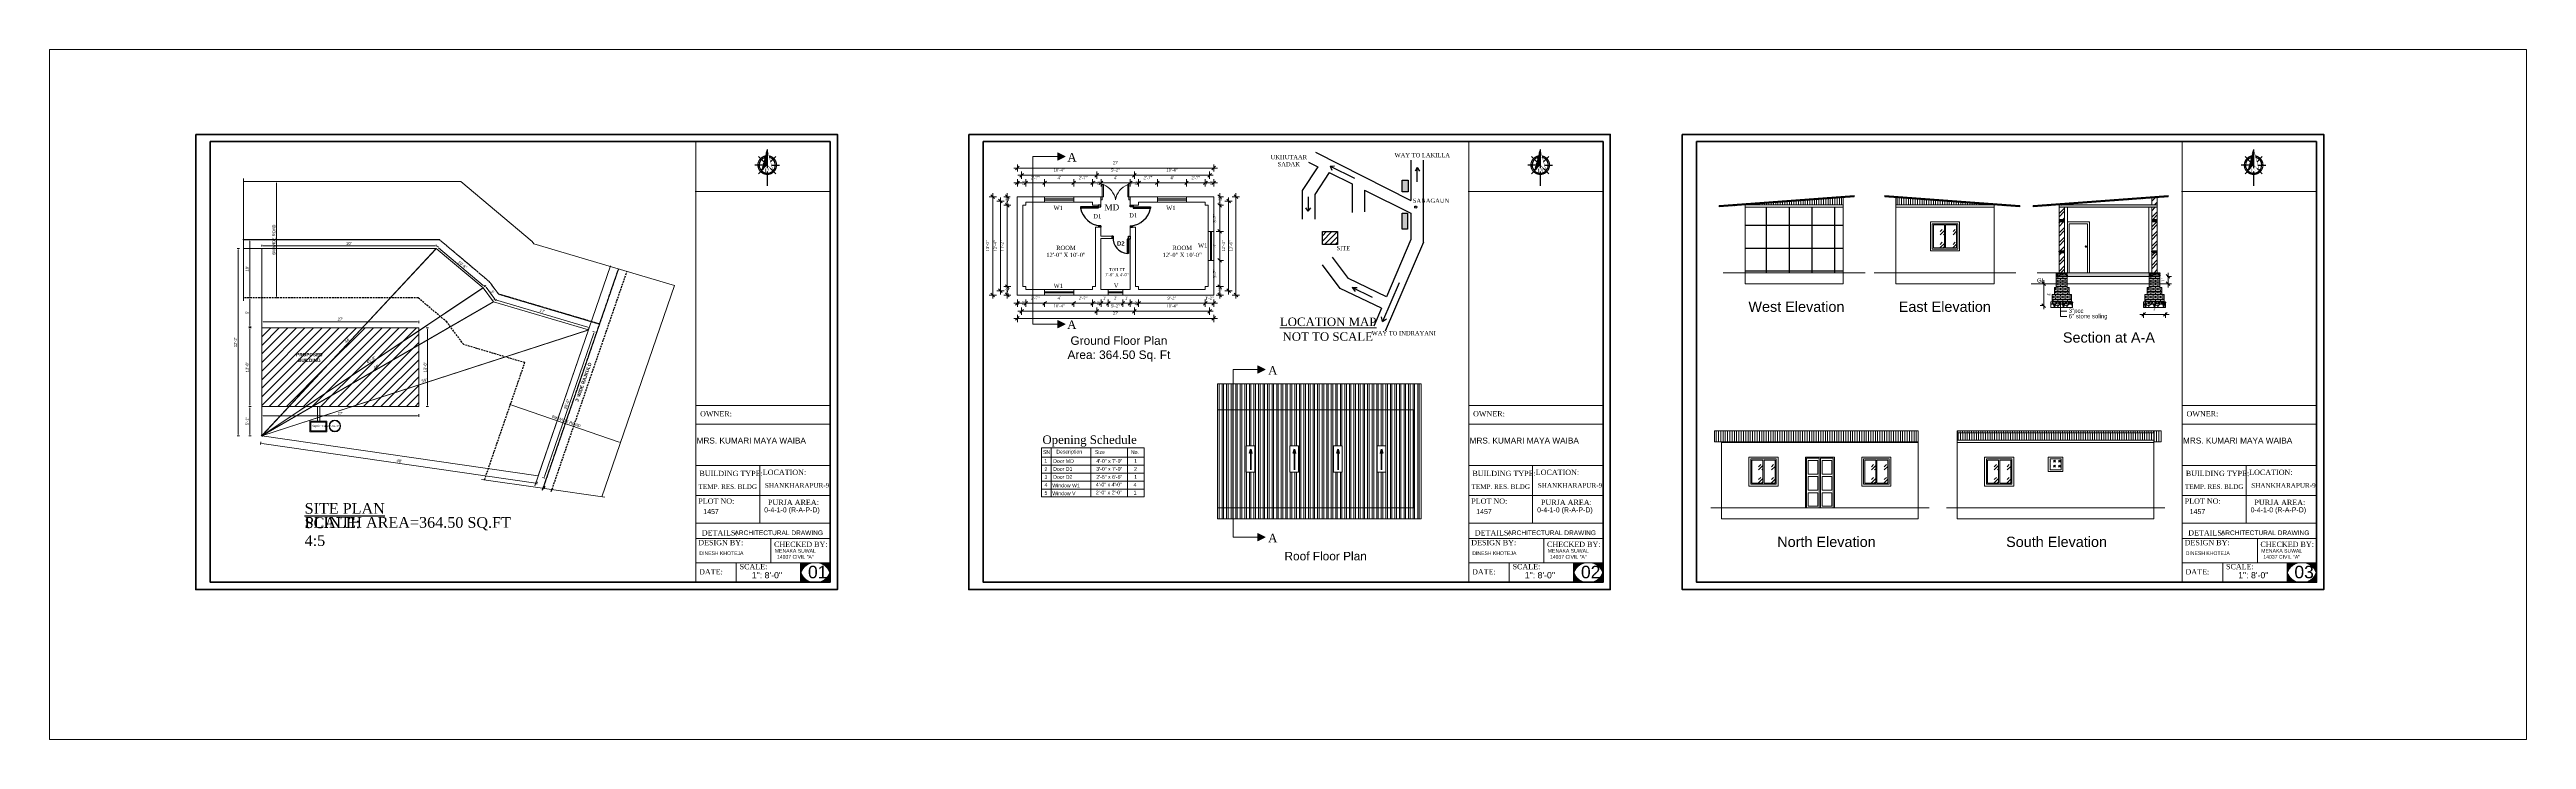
# Model space of a CAD drawing. Header units: inches. Extents: x 45643 to 78083, y -17830 to -3084.
# Drawn here: x 47550 to 51634, y -14498 to -13361 of the extents above; entities that cross this region are included whole.
import ezdxf

# ---------------------------------------------------------------- set-up
doc = ezdxf.new("R2010")
doc.units = ezdxf.units.IN
doc.header["$MEASUREMENT"] = 0
doc.linetypes.add('CENTER2', pattern=[1.125, 0.75, -0.125, 0.125, -0.125])
doc.linetypes.add('DASHED2', pattern=[0.375, 0.25, -0.125])
for name, color, linetype, lineweight in [('1', 7, 'Continuous', 25), ('DIM_LINE', 165, 'Continuous', 15), ('door', 3, 'Continuous', 13), ('DW-SEC', 24, 'Continuous', 25), ('ELEVATION', 6, 'Continuous', 30), ('REBARS', 50, 'Continuous', 20), ('Siteplan', 7, 'Continuous', 30), ('steps', 253, 'Continuous', 20), ('Text', 7, 'Continuous', 9), ('truss', 1, 'Continuous', 25), ('WALL', 240, 'Continuous', 30), ('WALL - A', 1, 'Continuous', 40)]:
    doc.layers.add(name, color=color, linetype=linetype, lineweight=lineweight)
for name, color, linetype in [('DIMENSION', 5, 'Continuous'), ('DIMENTION', 8, 'Continuous'), ('plan wall', 7, 'Continuous')]:
    doc.layers.add(name, color=color, linetype=linetype)
doc.layers.add('Normal Wall', color=7, linetype='Continuous', lineweight=35, true_color=0xffaf89)
doc.layers.add('Rear Wall', color=7, linetype='Continuous', lineweight=20, true_color=0xd4e480)
doc.styles.add('Lettring Text', font='arial.ttf')
doc.styles.get("Standard").update_dxf_attribs({"font": 'times.ttf'})
doc.styles.add('SwissBT', font='swiss.ttf', dxfattribs={"height": 12})
doc.styles.add('TIMES', font='FTLTLT.TTF')
doc.dimstyles.new('Copy of Standard', dxfattribs={"dimtxt": 5, "dimasz": 6, "dimexe": 6, "dimexo": 12, "dimgap": 6, "dimtad": 1, "dimdec": 0, "dimzin": 0, "dimdsep": 46, "dimlunit": 3, "dimtxsty": 'Standard', "dimblk": 'OBLIQUE', "dimcen": 0.09, "dimdle": 6, "dimclrd": 256, "dimclre": 256, "dimclrt": 256, "dimadec": 0, "dimazin": 0, "dimtfac": 1, "dimtdec": 0, "dimtix": 1, "dimtmove": 2, "dimatfit": 3, "dimfxl": 6, "dimfxlon": 1, "dimtolj": 1, "dimtzin": 0, "dimlwd": 13, "dimlwe": 13, "dimarcsym": 0})
pattern_1 = [(45, (-679.002, -2786.974), (-8.83883476, 8.83883476), [])]
pattern_2 = [(90, (79895.897, 346478.342), (-7.5, 2e-15), []), (90, (79898.397, 346480.842), (-7.5, 2e-15), [])]
pattern_3 = [(45, (-311844.91, 16987.062), (21.21320344, 0), [12.5, -17.5]), (45, (-311839.607, 16987.062), (21.21320344, 0), [5, -25]), (45, (-311844.91, 16992.366), (21.21320344, 0), [5, -25])]
pattern_4 = [(45, (-311755.582, 16599.275), (21.21320344, 0), [12.5, -17.5]), (45, (-311750.279, 16599.275), (21.21320344, 0), [5, -25]), (45, (-311755.582, 16604.578), (21.21320344, 0), [5, -25])]
pattern_5 = [(45, (-311958.237, 16599.275), (21.21320344, 0), [12.5, -17.5]), (45, (-311952.934, 16599.275), (21.21320344, 0), [5, -25]), (45, (-311958.237, 16604.578), (21.21320344, 0), [5, -25])]
pattern_6 = [(45, (-312144.237, 16599.275), (21.21320344, 0), [12.5, -17.5]), (45, (-312138.934, 16599.275), (21.21320344, 0), [5, -25]), (45, (-312144.237, 16604.578), (21.21320344, 0), [5, -25])]
pattern_7 = [(45, (-310188.33, 16987.062), (-7.9549513, 7.9549513), []), (45, (-310183.027, 16987.062), (-7.9549513, 7.9549513), [])]
pattern_8 = [(228.0127875, (-310177.5298, 17002.0625), (-120, -135), [2.01804, -199.7863207]), (184.96974073, (-310178.8798, 17000.5625), (180, 15), [3.46302, -342.8388714]), (132.51044708, (-310182.3298, 17000.2625), (150, -165), [2.44182, -241.74048894]), (267.273689, (-310188.1798, 16996.5125), (15, 300), [3.15357, -312.2033706]), (292.83365418, (-310188.3298, 16993.3625), (-75, 180), [3.092325, -306.1405969]), (357.273689, (-310187.1298, 16990.5125), (-300, 15), [3.15357, -312.2033706]), (37.69424047, (-310183.9798, 16990.3625), (-195, -150), [4.170435, -412.87272823]), (72.25532837, (-310180.6798, 16992.9125), (105, 330), [3.93732, -389.79482245]), (121.42956562, (-310179.4798, 16996.6625), (-120, 195), [3.16425, -313.26109665]), (175.2363583, (-310181.1298, 16999.3625), (165, -15), [3.61248, -177.0114387]), (222.3974378, (-310184.7298, 16999.6625), (-180, -165), [4.67172, -462.5006251]), (138.81407483, (-310173.3298, 16996.3625), (-105, 90), [1.594515, -157.8576722]), (171.4692344, (-310174.5298, 16997.4125), (195, -30), [3.033555, -300.32267124]), (225, (-310177.53, 16997.862), (-2e-15, -15), [2.121315, -19.09188844]), (203.1985905, (-310178.5798, 16999.6625), (75, 30), [1.14237, -113.0942266]), (291.8014095, (-310179.6298, 16999.2125), (-15, 45), [1.615545, -79.1619271]), (30.9637565, (-310179.0298, 16997.7125), (45, 30), [2.623935, -84.8403434]), (161.5650512, (-310176.78, 16999.0625), (30, -15), [1.897365, -45.5367999]), (16.38954033, (-310188.3298, 16999.2125), (150, 45), [2.658, -263.1426772]), (70.34617594, (-310185.7798, 16999.9625), (-60, -165), [2.229915, -220.7611162]), (293.1985905, (-310176.7798, 17002.0625), (-30, 75), [2.284725, -111.9518716]), (343.61045967, (-310175.8798, 16999.9625), (-150, 45), [2.658, -263.1426772]), (339.4439548, (-310188.3298, 16989.9125), (-75, 30), [2.5632, -125.5968562]), (294.77514057, (-310185.9298, 16989.0125), (-75, 165), [2.14767, -212.61964595]), (66.8014095, (-310176.6298, 16987.0625), (30, 75), [2.284725, -111.9518716]), (17.35402464, (-310175.7298, 16989.1625), (-195, -60), [2.514465, -248.9313542]), (69.4439548, (-310183.9798, 16987.0625), (-30, -75), [1.2816, -126.8784562]), (101.3099325, (-310177.5298, 16987.0625), (-15, 60), [0.76485, -75.7204427]), (165.9637565, (-310177.6798, 16987.8125), (45, -15), [3.092325, -58.7542594]), (186.00900596, (-310180.6798, 16988.5625), (150, 15), [2.86575, -283.7088476]), (303.6900675, (-310179.03, 16996.3625), (-15, 30), [2.16333, -51.91993913]), (353.15722659, (-310177.8298, 16994.5625), (255, -30), [3.77691, -373.91343936]), (60.9453959, (-310174.0798, 16994.1125), (-60, -105), [1.54434, -152.8901121]), (90, (-310173.33, 16995.462), (-15, 15), [0.9, -14.1]), (120.25643716, (-310180.9798, 16989.0125), (60, -105), [2.08386, -206.30279984]), (48.0127875, (-310182.0298, 16990.8125), (120, 135), [4.03608, -197.7682807]), (0, (-310179.33, 16993.812), (15, 15), [3.9, -11.1]), (325.30484647, (-310175.4298, 16993.8125), (150, -105), [2.37171, -234.7991145]), (254.0546041, (-310173.4798, 16992.4625), (-15, -60), [2.18403, -107.01761834]), (207.64597536, (-310174.0798, 16990.3625), (-285, -150), [3.555975, -352.04211273]), (175.42607874, (-310177.2298, 16988.7125), (-195, 15), [3.761985, -372.4361011])]
pattern_9 = [(50, (-13460.1627, 102783.417), (5.73808146, -0.50201708), [0.6, -6.6]), (355, (-13460.1627, 102783.417), (-1.11001067, 6.01753707), [0.48, -5.28]), (100.4514, (-13459.6845, 102783.3754), (4.62807505, 5.51551634), [0.50992152, -5.6091369]), (46.1842, (-13460.163, 102785.017), (8.5379284, -1.3241521), [0.9, -9.9]), (96.6356, (-13459.451, 102784.907), (7.47730164, 7.79294297), [0.7648823, -8.413704]), (351.1842, (-13460.163, 102785.017), (7.47729556, 7.7929488), [0.72, -7.92]), (21, (-13459.3627, 102784.617), (4.77525642, -3.22095113), [0.6, -6.6]), (326, (-13459.3627, 102784.617), (1.94652266, 5.80120036), [0.48, -5.28]), (71.4514, (-13458.965, 102784.349), (6.72178103, 2.58024397), [0.50992152, -5.6091369]), (37.5, (-13460.1627, 102783.4172), (0.097278843, 2.66315083), [0, -5.216, 0, -5.36, 0, -5.3]), (7.5, (-13460.1627, 102783.4172), (2.1045563, 3.155293695), [0, -3.056, 0, -5.096, 0, -2.02]), (327.5, (-13461.9467, 102783.4172), (4.27057949, -0.180438974), [0, -2, 0, -6.24, 0, -8.28]), (317.5, (-13462.7467, 102783.4172), (4.66548935, 0.80083986), [0, -2.6, 0, -4.144, 0, -5.88])]
pattern_10 = [(50, (-13307.1627, 102783.417), (5.73808146, -0.50201708), [0.6, -6.6]), (355, (-13307.1627, 102783.417), (-1.11001067, 6.01753707), [0.48, -5.28]), (100.4514, (-13306.6845, 102783.3754), (4.62807505, 5.51551634), [0.50992152, -5.6091369]), (46.1842, (-13307.163, 102785.017), (8.5379284, -1.3241521), [0.9, -9.9]), (96.6356, (-13306.451, 102784.907), (7.47730164, 7.79294297), [0.7648823, -8.413704]), (351.1842, (-13307.163, 102785.017), (7.47729556, 7.7929488), [0.72, -7.92]), (21, (-13306.3627, 102784.617), (4.77525642, -3.22095113), [0.6, -6.6]), (326, (-13306.3627, 102784.617), (1.94652266, 5.80120036), [0.48, -5.28]), (71.4514, (-13305.965, 102784.349), (6.72178103, 2.58024397), [0.50992152, -5.6091369]), (37.5, (-13307.1627, 102783.4172), (0.097278843, 2.66315083), [0, -5.216, 0, -5.36, 0, -5.3]), (7.5, (-13307.1627, 102783.4172), (2.1045563, 3.155293695), [0, -3.056, 0, -5.096, 0, -2.02]), (327.5, (-13308.9467, 102783.4172), (4.27057949, -0.180438974), [0, -2, 0, -6.24, 0, -8.28]), (317.5, (-13309.7467, 102783.4172), (4.66548935, 0.80083986), [0, -2.6, 0, -4.144, 0, -5.88])]

# ---------------------------------------------------------------- blocks, each defined once
blk = doc.blocks.new('*D1180')
at = {"layer": 'Defpoints', "color": 0, "ltscale": 0.5, "transparency": 16777216}
for p in [(355384.2, -32941.4), (355954.3, -33023.8), (355952, -33039.5)]:
    blk.add_point(p, dxfattribs=at)
at = {"layer": 'steps', "color": 7, "ltscale": 0.5, "transparency": 16777216}
for p, q in [((355382.4, -32954.1), (355381.6, -32959)), ((355384.8, -32957.5), (355949.2, -33039)), ((355952.4, -33036.5), (355951.7, -33041.4))]:
    blk.add_line(p, q, dxfattribs=at)
for points in [[(355384.8, -32957), (355384.7, -32957.9), (355381.9, -32957)], [(355949.2, -33038.6), (355949.1, -33039.5), (355952, -33039.5)]]:
    blk.add_solid(points, dxfattribs=at)
at = {"layer": 'steps', "color": 7, "ltscale": 0.5, "transparency": 16777216, "insert": (355667.7, -32993.2), "char_height": 6, "attachment_point": 5, "rotation": 351.7744, "style": 'Lettring Text'}
blk.add_mtext("\\A1;48'", dxfattribs=at)
blk = doc.blocks.new('_Oblique')
at = {"color": 0, "linetype": 'ByBlock', "lineweight": -2}
blk.add_line((-0.5, -0.5), (0.5, 0.5), dxfattribs=at)
blk = doc.blocks.new('*D1181')
at = {"layer": 'Defpoints', "color": 0, "ltscale": 0.5, "transparency": 16777216}
for p in [(355384.2, -32555.2), (355335.5, -32941.4), (355384.2, -32941.4)]:
    blk.add_point(p, dxfattribs=at)
at = {"layer": 'steps', "color": 7, "ltscale": 0.5, "transparency": 16777216}
for p, q in [((355338.5, -32555.2), (355333.5, -32555.2)), ((355335.5, -32558), (355335.5, -32938.5)), ((355338.5, -32941.4), (355333.5, -32941.4))]:
    blk.add_line(p, q, dxfattribs=at)
for points in [[(355335, -32558), (355336, -32558), (355335.5, -32555.2)], [(355335, -32938.5), (355336, -32938.5), (355335.5, -32941.4)]]:
    blk.add_solid(points, dxfattribs=at)
at = {"layer": 'steps', "color": 7, "ltscale": 0.5, "transparency": 16777216, "insert": (355330.4, -32748.3), "char_height": 6, "attachment_point": 5, "rotation": 90, "style": 'Lettring Text'}
blk.add_mtext('\\A1;32\'-2"', dxfattribs=at)
blk = doc.blocks.new('*D1182')
at = {"layer": 'Defpoints', "color": 0, "ltscale": 0.5, "transparency": 16777216}
for p in [(355384.2, -32537.2), (355359.5, -32657.2), (355384.2, -32657.2)]:
    blk.add_point(p, dxfattribs=at)
at = {"layer": 'steps', "color": 7, "ltscale": 0.5, "transparency": 16777216}
for p, q in [((355362.5, -32537.2), (355357.5, -32537.2)), ((355359.5, -32540), (355359.5, -32654.3)), ((355362.5, -32657.2), (355357.5, -32657.2))]:
    blk.add_line(p, q, dxfattribs=at)
for points in [[(355359, -32540), (355360, -32540), (355359.5, -32537.2)], [(355359, -32654.3), (355360, -32654.3), (355359.5, -32657.2)]]:
    blk.add_solid(points, dxfattribs=at)
at = {"layer": 'steps', "color": 7, "ltscale": 0.5, "transparency": 16777216, "insert": (355354.4, -32597.2), "char_height": 6, "attachment_point": 5, "rotation": 90, "style": 'Lettring Text'}
blk.add_mtext("\\A1;10'", dxfattribs=at)
blk = doc.blocks.new('*D1183')
at = {"layer": 'Defpoints', "color": 0, "ltscale": 0.5, "transparency": 16777216}
for p in [(355939.9, -32751.8), (356166.9, -32829.9), (356123.8, -32955.1)]:
    blk.add_point(p, dxfattribs=at)
at = {"layer": 'steps', "color": 7, "ltscale": 0.5, "transparency": 16777216}
for p, q in [((355897.9, -32874.2), (355896.2, -32878.9)), ((355899.6, -32878), (356121.1, -32954.2)), ((356124.8, -32952.3), (356123.2, -32957))]:
    blk.add_line(p, q, dxfattribs=at)
for points in [[(355899.7, -32877.5), (355899.4, -32878.4), (355896.9, -32877)], [(356121.3, -32953.7), (356121, -32954.6), (356123.8, -32955.1)]]:
    blk.add_solid(points, dxfattribs=at)
at = {"layer": 'steps', "color": 7, "ltscale": 0.5, "transparency": 16777216, "insert": (356012, -32911.3), "char_height": 6, "attachment_point": 5, "rotation": 341.019, "style": 'Lettring Text'}
blk.add_mtext('\\A1;6M WIDE ROAD', dxfattribs=at)
blk = doc.blocks.new('*D1184')
at = {"layer": 'Defpoints', "color": 0, "ltscale": 0.5, "transparency": 16777216}
for p in [(356057.7, -32723.1), (356057.7, -32723.1), (355384.2, -32941.4)]:
    blk.add_point(p, dxfattribs=at)
at = {"layer": 'steps', "color": 7, "ltscale": 0.5, "transparency": 16777216}
for p, q in [((355386.9, -32940.5), (356055, -32724)), ((356057.7, -32723.1), (356057.1, -32721.2)), ((355384.2, -32941.4), (355383.6, -32939.5))]:
    blk.add_line(p, q, dxfattribs=at)
for points in [[(356054.8, -32723.5), (356055.1, -32724.4), (356057.7, -32723.1)], [(355386.8, -32940.1), (355387.1, -32941), (355384.2, -32941.4)]]:
    blk.add_solid(points, dxfattribs=at)
at = {"layer": 'steps', "color": 7, "ltscale": 0.5, "transparency": 16777216, "insert": (355719.4, -32827.4), "char_height": 6, "attachment_point": 5, "rotation": 17.9588, "style": 'Lettring Text'}
blk.add_mtext("\\A1;59'", dxfattribs=at)
blk = doc.blocks.new('*D1176')
at = {"layer": 'Defpoints', "color": 0, "ltscale": 0.5, "transparency": 16777216}
for p in [(355862.1, -32665.2), (355862.1, -32665.2), (355384.2, -32941.4)]:
    blk.add_point(p, dxfattribs=at)
at = {"layer": 'steps', "color": 7, "ltscale": 0.5, "transparency": 16777216}
for p, q in [((355386.7, -32940), (355859.6, -32666.6)), ((355862.1, -32665.2), (355861.1, -32663.4)), ((355384.2, -32941.4), (355383.2, -32939.7))]:
    blk.add_line(p, q, dxfattribs=at)
for points in [[(355859.4, -32666.2), (355859.8, -32667), (355862.1, -32665.2)], [(355386.4, -32939.5), (355386.9, -32940.4), (355384.2, -32941.4)]]:
    blk.add_solid(points, dxfattribs=at)
at = {"layer": 'steps', "color": 7, "ltscale": 0.5, "transparency": 16777216, "insert": (355620.6, -32798.9), "char_height": 6, "attachment_point": 5, "rotation": 30.029, "style": 'Lettring Text'}
blk.add_mtext("\\A1;46'", dxfattribs=at)
blk = doc.blocks.new('*D1177')
at = {"layer": 'Defpoints', "color": 0, "ltscale": 0.5, "transparency": 16777216}
for p in [(355840.6, -32636.3), (355840.6, -32636.3), (355384.2, -32941.4)]:
    blk.add_point(p, dxfattribs=at)
at = {"layer": 'steps', "color": 7, "ltscale": 0.5, "transparency": 16777216}
for p, q in [((355386.6, -32939.8), (355838.2, -32637.9)), ((355840.6, -32636.3), (355841.7, -32637.9)), ((355384.2, -32941.4), (355385.3, -32943.1))]:
    blk.add_line(p, q, dxfattribs=at)
for points in [[(355837.9, -32637.5), (355838.5, -32638.3), (355840.6, -32636.3)], [(355386.3, -32939.4), (355386.8, -32940.2), (355384.2, -32941.4)]]:
    blk.add_solid(points, dxfattribs=at)
at = {"layer": 'steps', "color": 7, "ltscale": 0.5, "transparency": 16777216, "insert": (355609.6, -32784.6), "char_height": 6, "attachment_point": 5, "rotation": 33.7635, "style": 'Lettring Text'}
blk.add_mtext('\\A1;45\'-9"', dxfattribs=at)
blk = doc.blocks.new('*D1178')
at = {"layer": 'Defpoints', "color": 0, "ltscale": 0.5, "transparency": 16777216}
for p in [(355744.2, -32555.2), (355744.2, -32555.2), (355384.2, -32941.4)]:
    blk.add_point(p, dxfattribs=at)
at = {"layer": 'steps', "color": 7, "ltscale": 0.5, "transparency": 16777216}
for p, q in [((355386.1, -32939.3), (355742.2, -32557.3)), ((355744.2, -32555.2), (355745.6, -32556.5)), ((355384.2, -32941.4), (355385.6, -32942.8))]:
    blk.add_line(p, q, dxfattribs=at)
for points in [[(355741.9, -32556.9), (355742.6, -32557.6), (355744.2, -32555.2)], [(355385.8, -32939), (355386.5, -32939.6), (355384.2, -32941.4)]]:
    blk.add_solid(points, dxfattribs=at)
at = {"layer": 'steps', "color": 7, "ltscale": 0.5, "transparency": 16777216, "insert": (355560.5, -32744.9), "char_height": 6, "attachment_point": 5, "rotation": 47.0142, "style": 'Lettring Text'}
blk.add_mtext("\\A1;44'", dxfattribs=at)
blk = doc.blocks.new('*D1185')
at = {"layer": 'Defpoints', "color": 0, "ltscale": 0.5, "transparency": 16777216}
for p in [(355384.2, -32706.1), (355384.2, -32718.8), (355708.2, -32718.8)]:
    blk.add_point(p, dxfattribs=at)
at = {"layer": 'steps', "color": 7, "ltscale": 0.5, "transparency": 16777216}
for p, q in [((355384.2, -32709.1), (355384.2, -32704.1)), ((355705.3, -32706.1), (355387.1, -32706.1)), ((355708.2, -32709.1), (355708.2, -32704.1))]:
    blk.add_line(p, q, dxfattribs=at)
for points in [[(355387.1, -32705.7), (355387.1, -32706.6), (355384.2, -32706.1)], [(355705.3, -32705.7), (355705.3, -32706.6), (355708.2, -32706.1)]]:
    blk.add_solid(points, dxfattribs=at)
at = {"layer": 'steps', "color": 7, "ltscale": 0.5, "transparency": 16777216, "insert": (355546.2, -32701.1), "char_height": 6, "attachment_point": 5, "style": 'Lettring Text'}
blk.add_mtext("\\A1;27'", dxfattribs=at)
blk = doc.blocks.new('*D1186')
at = {"layer": 'Defpoints', "color": 0, "ltscale": 0.5, "transparency": 16777216}
for p in [(355384.2, -32880.8), (355708.2, -32880.8), (355708.2, -32900.1)]:
    blk.add_point(p, dxfattribs=at)
at = {"layer": 'steps', "color": 7, "ltscale": 0.5, "transparency": 16777216}
for p, q in [((355384.2, -32897.1), (355384.2, -32902.1)), ((355387.1, -32900.1), (355705.3, -32900.1)), ((355708.2, -32897.1), (355708.2, -32902.1))]:
    blk.add_line(p, q, dxfattribs=at)
for points in [[(355387.1, -32899.7), (355387.1, -32900.6), (355384.2, -32900.1)], [(355705.3, -32899.7), (355705.3, -32900.6), (355708.2, -32900.1)]]:
    blk.add_solid(points, dxfattribs=at)
at = {"layer": 'steps', "color": 7, "ltscale": 0.5, "transparency": 16777216, "insert": (355546.2, -32895.1), "char_height": 6, "attachment_point": 5, "style": 'Lettring Text'}
blk.add_mtext("\\A1;27'", dxfattribs=at)
blk = doc.blocks.new('*D1179')
at = {"layer": 'Defpoints', "color": 0, "ltscale": 0.5, "transparency": 16777216}
for p in [(355708.2, -32718.8), (355726.1, -32718.8), (355708.2, -32880.8)]:
    blk.add_point(p, dxfattribs=at)
at = {"layer": 'steps', "color": 7, "ltscale": 0.5, "transparency": 16777216}
for p, q in [((355723.1, -32718.8), (355728.1, -32718.8)), ((355726.1, -32877.9), (355726.1, -32721.7)), ((355723.1, -32880.8), (355728.1, -32880.8))]:
    blk.add_line(p, q, dxfattribs=at)
for points in [[(355725.7, -32721.7), (355726.6, -32721.7), (355726.1, -32718.8)], [(355725.7, -32877.9), (355726.6, -32877.9), (355726.1, -32880.8)]]:
    blk.add_solid(points, dxfattribs=at)
at = {"layer": 'steps', "color": 7, "ltscale": 0.5, "transparency": 16777216, "insert": (355721.1, -32799.8), "char_height": 6, "attachment_point": 5, "rotation": 90, "style": 'Lettring Text'}
blk.add_mtext('\\A1;13\'-6"', dxfattribs=at)
blk = doc.blocks.new('*D1187')
at = {"layer": 'Defpoints', "color": 0, "ltscale": 0.5, "transparency": 16777216}
for p in [(355384.2, -32657.2), (355359.5, -32716.8), (355384.2, -32716.8)]:
    blk.add_point(p, dxfattribs=at)
at = {"layer": 'steps', "color": 7, "ltscale": 0.5, "transparency": 16777216}
for p, q in [((355362.5, -32657.2), (355357.5, -32657.2)), ((355359.5, -32660), (355359.5, -32713.9)), ((355362.5, -32716.8), (355357.5, -32716.8))]:
    blk.add_line(p, q, dxfattribs=at)
for points in [[(355359, -32660), (355360, -32660), (355359.5, -32657.2)], [(355359, -32713.9), (355360, -32713.9), (355359.5, -32716.8)]]:
    blk.add_solid(points, dxfattribs=at)
at = {"layer": 'steps', "color": 7, "ltscale": 0.5, "transparency": 16777216, "insert": (355354.4, -32687), "char_height": 6, "attachment_point": 5, "rotation": 90, "style": 'Lettring Text'}
blk.add_mtext("\\A1;5'", dxfattribs=at)
blk = doc.blocks.new('*D1188')
at = {"layer": 'Defpoints', "color": 0, "ltscale": 0.5, "transparency": 16777216}
for p in [(355570.6, -32417.2), (355414.5, -32657.2), (355570.6, -32657.2)]:
    blk.add_point(p, dxfattribs=at)
at = {"layer": 'steps', "color": 7, "ltscale": 0.5, "transparency": 16777216}
for p, q in [((355417.5, -32417.2), (355412.5, -32417.2)), ((355414.5, -32420), (355414.5, -32654.3)), ((355417.5, -32657.2), (355412.5, -32657.2))]:
    blk.add_line(p, q, dxfattribs=at)
for points in [[(355414, -32420), (355415, -32420), (355414.5, -32417.2)], [(355414, -32654.3), (355415, -32654.3), (355414.5, -32657.2)]]:
    blk.add_solid(points, dxfattribs=at)
at = {"layer": 'steps', "color": 7, "ltscale": 0.5, "transparency": 16777216, "insert": (355409.4, -32537.2), "char_height": 6, "attachment_point": 5, "rotation": 90, "style": 'Lettring Text'}
blk.add_mtext('\\A1;6M WIDE ROAD', dxfattribs=at)
blk = doc.blocks.new('*D1189')
at = {"layer": 'Defpoints', "color": 0, "ltscale": 0.5, "transparency": 16777216}
for p in [(355384.2, -32549.9), (355384.2, -32555.2), (355744.2, -32555.2)]:
    blk.add_point(p, dxfattribs=at)
at = {"layer": 'steps', "color": 7, "ltscale": 0.5, "transparency": 16777216}
for p, q in [((355384.2, -32551.2), (355384.2, -32547.9)), ((355741.3, -32549.9), (355387.1, -32549.9)), ((355744.2, -32551.2), (355744.2, -32547.9))]:
    blk.add_line(p, q, dxfattribs=at)
for points in [[(355387.1, -32549.4), (355387.1, -32550.3), (355384.2, -32549.9)], [(355741.3, -32549.4), (355741.3, -32550.3), (355744.2, -32549.9)]]:
    blk.add_solid(points, dxfattribs=at)
at = {"layer": 'steps', "color": 7, "ltscale": 0.5, "transparency": 16777216, "insert": (355564.2, -32544.8), "char_height": 6, "attachment_point": 5, "style": 'Lettring Text'}
blk.add_mtext("\\A1;30'", dxfattribs=at)
blk = doc.blocks.new('*D1190')
at = {"layer": 'Defpoints', "color": 0, "ltscale": 0.5, "transparency": 16777216}
for p in [(355744.2, -32555.2), (355746.7, -32552.1), (355840.6, -32636.3)]:
    blk.add_point(p, dxfattribs=at)
at = {"layer": 'door', "color": 7, "ltscale": 0.5, "transparency": 16777216}
for p, q in [((355746.7, -32552.1), (355748, -32550.6)), ((355840.9, -32631.4), (355748.9, -32554)), ((355843.1, -32633.3), (355844.4, -32631.7))]:
    blk.add_line(p, q, dxfattribs=at)
for points in [[(355749.2, -32553.6), (355748.6, -32554.4), (355746.7, -32552.1)], [(355841.2, -32631), (355840.6, -32631.8), (355843.1, -32633.3)]]:
    blk.add_solid(points, dxfattribs=at)
at = {"layer": 'door', "color": 7, "ltscale": 0.5, "transparency": 16777216, "insert": (355798.2, -32588.8), "char_height": 6, "attachment_point": 5, "rotation": 319.9182, "style": 'Lettring Text'}
blk.add_mtext('\\A1;10\'-6"', dxfattribs=at)
blk = doc.blocks.new('*D1191')
at = {"layer": 'Defpoints', "color": 0, "ltscale": 0.5, "transparency": 16777216}
for p in [(355840.6, -32636.3), (355845, -32633), (355862.1, -32665.2)]:
    blk.add_point(p, dxfattribs=at)
at = {"layer": 'steps', "color": 7, "ltscale": 0.5, "transparency": 16777216}
for p, q in [((355843.8, -32633.9), (355846.6, -32631.8)), ((355864.7, -32659.6), (355846.7, -32635.3)), ((355865.3, -32662.8), (355868.1, -32660.7))]:
    blk.add_line(p, q, dxfattribs=at)
for points in [[(355847.1, -32635), (355846.3, -32635.6), (355845, -32633)], [(355865.1, -32659.3), (355864.4, -32659.9), (355866.5, -32661.9)]]:
    blk.add_solid(points, dxfattribs=at)
at = {"layer": 'steps', "color": 7, "ltscale": 0.5, "transparency": 16777216, "insert": (355859.8, -32644.4), "char_height": 6, "attachment_point": 5, "rotation": 306.6739, "style": 'Lettring Text'}
blk.add_mtext("\\A1;3'", dxfattribs=at)
blk = doc.blocks.new('*D1192')
at = {"layer": 'Defpoints', "color": 0, "ltscale": 0.5, "transparency": 16777216}
for p in [(355862.1, -32665.2), (355863.6, -32660), (356057.7, -32723.1)]:
    blk.add_point(p, dxfattribs=at)
at = {"layer": 'steps', "color": 7, "ltscale": 0.5, "transparency": 16777216}
for p, q in [((355863.2, -32661.3), (355864.2, -32658.1)), ((356056.5, -32717.1), (355866.4, -32660.8)), ((356058.8, -32719.3), (356059.8, -32716))]:
    blk.add_line(p, q, dxfattribs=at)
for points in [[(355866.5, -32660.4), (355866.2, -32661.3), (355863.6, -32660)], [(356056.6, -32716.7), (356056.3, -32717.6), (356059.2, -32717.9)]]:
    blk.add_solid(points, dxfattribs=at)
at = {"layer": 'steps', "color": 7, "ltscale": 0.5, "transparency": 16777216, "insert": (355962.8, -32684.2), "char_height": 6, "attachment_point": 5, "rotation": 343.4993, "style": 'Lettring Text'}
blk.add_mtext("\\A1;17'", dxfattribs=at)
blk = doc.blocks.new('*D1193')
at = {"layer": 'Defpoints', "color": 0, "ltscale": 0.5, "transparency": 16777216}
for p in [(356057.7, -32723.1), (356069.7, -32727.2), (355954.3, -33023.8)]:
    blk.add_point(p, dxfattribs=at)
at = {"layer": 'steps', "color": 7, "ltscale": 0.5, "transparency": 16777216}
for p, q in [((356066.9, -32726.3), (356071.6, -32727.9)), ((355967.2, -33025.2), (356068.8, -32729.9)), ((355963.4, -33027), (355968.2, -33028.6))]:
    blk.add_line(p, q, dxfattribs=at)
for points in [[(356068.3, -32729.8), (356069.2, -32730.1), (356069.7, -32727.2)], [(355966.7, -33025.1), (355967.7, -33025.4), (355966.3, -33027.9)]]:
    blk.add_solid(points, dxfattribs=at)
at = {"layer": 'steps', "color": 7, "ltscale": 0.5, "transparency": 16777216, "insert": (356013.2, -32875.9), "char_height": 6, "attachment_point": 5, "rotation": 71.019, "style": 'Lettring Text'}
blk.add_mtext('\\A1;26\'-6"', dxfattribs=at)
blk = doc.blocks.new('*D1194')
at = {"layer": 'Defpoints', "color": 0, "ltscale": 0.5, "transparency": 16777216}
for p in [(355359.5, -32718.8), (355384.2, -32718.8), (355384.2, -32880.8)]:
    blk.add_point(p, dxfattribs=at)
at = {"layer": 'steps', "color": 7, "ltscale": 0.5, "transparency": 16777216}
for p, q in [((355362.5, -32718.8), (355357.5, -32718.8)), ((355359.5, -32877.9), (355359.5, -32721.7)), ((355362.5, -32880.8), (355357.5, -32880.8))]:
    blk.add_line(p, q, dxfattribs=at)
for points in [[(355359, -32721.7), (355360, -32721.7), (355359.5, -32718.8)], [(355359, -32877.9), (355360, -32877.9), (355359.5, -32880.8)]]:
    blk.add_solid(points, dxfattribs=at)
at = {"layer": 'steps', "color": 7, "ltscale": 0.5, "transparency": 16777216, "insert": (355354.4, -32799.8), "char_height": 6, "attachment_point": 5, "rotation": 90, "style": 'Lettring Text'}
blk.add_mtext('\\A1;13\'-6"', dxfattribs=at)
blk = doc.blocks.new('*D1195')
at = {"layer": 'Defpoints', "color": 0, "ltscale": 0.5, "transparency": 16777216}
for p in [(355384.2, -32880.8), (355359.5, -32941.4), (355384.2, -32941.4)]:
    blk.add_point(p, dxfattribs=at)
at = {"layer": 'steps', "color": 7, "ltscale": 0.5, "transparency": 16777216}
for p, q in [((355362.5, -32880.8), (355357.5, -32880.8)), ((355359.5, -32883.7), (355359.5, -32938.5)), ((355362.5, -32941.4), (355357.5, -32941.4))]:
    blk.add_line(p, q, dxfattribs=at)
for points in [[(355359, -32883.7), (355360, -32883.7), (355359.5, -32880.8)], [(355359, -32938.5), (355360, -32938.5), (355359.5, -32941.4)]]:
    blk.add_solid(points, dxfattribs=at)
at = {"layer": 'steps', "color": 7, "ltscale": 0.5, "transparency": 16777216, "insert": (355354.4, -32911.1), "char_height": 6, "attachment_point": 5, "rotation": 90, "style": 'Lettring Text'}
blk.add_mtext('\\A1;5\'-1"', dxfattribs=at)
blk = doc.blocks.new('*X798')
at = {"color": 0}
for p, q in [((142.8, -426.3), (147.6, -421.4)), ((143, -425.6), (147.6, -420.9)), ((143.2, -424.8), (147.6, -420.4)), ((143.4, -424.1), (147.6, -419.8)), ((143.6, -423.4), (147.6, -419.3)), ((143.8, -422.6), (147.6, -418.8)), ((144, -421.9), (147.6, -418.2)), ((144.2, -421.2), (147.6, -417.7)), ((144.4, -420.4), (147.6, -417.2)), ((144.6, -419.7), (147.6, -416.7)), ((144.8, -419), (147.6, -416.1)), ((145, -418.3), (147.6, -415.6)), ((145.2, -417.5), (147.6, -415.1)), ((145.4, -416.8), (147.6, -414.5)), ((145.6, -416.1), (147.6, -414)), ((145.8, -415.3), (147.6, -413.5)), ((146, -414.6), (147.6, -412.9)), ((146.2, -413.9), (147.6, -412.4)), ((146.4, -413.1), (147.6, -411.9)), ((146.6, -412.4), (147.6, -411.3)), ((146.8, -411.7), (147.6, -410.8)), ((147, -411), (147.6, -410.3)), ((147.2, -410.2), (147.6, -409.8)), ((147.4, -409.5), (147.6, -409.2)), ((147.6, -408.8), (147.6, -408.7))]:
    blk.add_line(p, q, dxfattribs=at)
blk = doc.blocks.new('NORTH_15')
for p, q in [((-13.4, 0), (2.7, 0)), ((-2.9, 2.9), (-7.4, 7.4)), ((0, 3.7), (0, 10.6)), ((2.9, 2.9), (7.4, 7.4)), ((5.5, 0), (17.8, 0)), ((-2.9, -2.9), (-7.4, -7.4)), ((0, -3.7), (0, -10.6)), ((2.9, -2.9), (7.4, -7.4))]:
    blk.add_line(p, q)
for points, const_width in [([(5, -5), (-13.4, 0), (4.9, 5), (0, 0), (5, -5)], 0.3), ([(5.9, -1.5), (6, -1.5), (6.1, -1.5), (6.1, -1.5), (6.2, -1.5), (6.2, -1.5), (6.3, -1.5), (6.3, -1.5), (6.3, -1.4), (6.3, -1.4), (6.3, -1.4), (6.3, -1.3), (6.4, -1.3), (6.4, -1.2), (6.4, -1.2), (6.4, -1.1), (6.4, -1), (6.5, -1), (6.5, -2.3), (6.4, -2.3), (6.4, -2.3), (6.4, -2.2), (6.4, -2.2), (6.4, -2.1), (6.4, -2), (6.3, -2), (6.3, -1.9), (6.3, -1.9), (6.3, -1.9), (6.3, -1.9), (6.3, -1.8), (6.2, -1.8), (6.2, -1.8), (6.1, -1.8), (6.1, -1.8), (6, -1.8), (5.9, -1.8), (2.7, -1.8), (2.7, -2.3), (2.5, -2.3), (2.5, -0.2), (4.7, 1.4), (3.1, 1.4), (3.1, 1.4), (3, 1.4), (2.9, 1.4), (2.9, 1.4), (2.8, 1.4), (2.8, 1.4), (2.8, 1.4), (2.8, 1.3), (2.7, 1.3), (2.7, 1.3), (2.7, 1.2), (2.7, 1.2), (2.7, 1.1), (2.7, 1), (2.7, 1), (2.7, 0.9), (2.7, 0.9), (2.5, 0.9), (2.5, 2.2), (2.7, 2.2), (2.7, 2.2), (2.7, 2.1), (2.7, 2), (2.7, 2), (2.7, 1.9), (2.7, 1.9), (2.7, 1.8), (2.7, 1.8), (2.7, 1.8), (2.8, 1.7), (2.8, 1.7), (2.8, 1.7), (2.9, 1.7), (2.9, 1.7), (3, 1.7), (3.1, 1.7), (3.1, 1.7), (6.5, 1.7), (6.5, 0.8), (3.3, -1.5), (5.9, -1.5), (5.9, -1.5)], 0.1)]:
    blk.add_lwpolyline(points, dxfattribs=dict(const_width=const_width))
at = {"const_width": 1}
for points in [[(0, -8, 1), (0, 8, 0.359415), (-7.9, 1.5, 1)], [(-7.9, -1.5, 0.359415), (0, -8, 1)]]:
    blk.add_lwpolyline(points, format="xyb", dxfattribs=at)
for start, end in [(90, 164.973), (270, 90), (195.027, 270)]:
    blk.add_arc((0, 0), 7, start, end)
at = {"rotation": 90}
blk.add_blockref('*X798', (-421.9, -147.6), dxfattribs=at)
blk = doc.blocks.new('A$C0BDB7EE9')
at = {"layer": 'Siteplan', "xscale": 2.999999999999779, "yscale": 2.999999999999779, "zscale": 2.999999999999779, "rotation": 247.8612575918487}
blk.add_blockref('NORTH_15', (20.2, 49.5), dxfattribs=at)
blk = doc.blocks.new('A$C327B4BBD')
at = {"layer": 'DIMENTION', "ltscale": 0.3, "xscale": 1.171875000000082, "yscale": 1.171875000000082, "zscale": 1.171875000000082, "rotation": 112.1387424081494}
blk.add_blockref('A$C0BDB7EE9', (16.1, 0), dxfattribs=at)
blk = doc.blocks.new('*D1251')
at = {"layer": 'Defpoints', "color": 0, "ltscale": 0.5, "transparency": 16777216}
for p in [(49469.7, -13603.4), (49469.7, -13617.4), (49479.6, -13617.4)]:
    blk.add_point(p, dxfattribs=at)
at = {"layer": 'steps', "lineweight": 13, "ltscale": 0.5, "transparency": 16777216}
for p, q in [((49479.6, -13597.4), (49479.6, -13623.4)), ((49479.6, -13603.4), (49485.6, -13603.4)), ((49479.6, -13617.4), (49485.6, -13617.4))]:
    blk.add_line(p, q, dxfattribs=at)
at = {"layer": 'steps', "lineweight": 13, "ltscale": 0.5, "transparency": 16777216, "xscale": 6, "yscale": 6, "zscale": 6}
for p, rotation in [((49479.6, -13603.4), 90), ((49479.6, -13617.4), 270)]:
    blk.add_blockref('_Oblique', p, dxfattribs=dict(at, rotation=rotation))
at = {"layer": 'steps', "ltscale": 0.5, "transparency": 16777216, "insert": (49479.6, -13610.4), "char_height": 5, "attachment_point": 5, "rotation": 90}
blk.add_mtext('\\A1;1\'-2"', dxfattribs=at)
blk = doc.blocks.new('*D1252')
at = {"layer": 'Defpoints', "color": 0, "ltscale": 0.5, "transparency": 16777216}
for p in [(49469.7, -13617.4), (49460.7, -13660.4), (49479.6, -13660.4)]:
    blk.add_point(p, dxfattribs=at)
at = {"layer": 'steps', "lineweight": 13, "ltscale": 0.5, "transparency": 16777216}
for p, q in [((49479.6, -13611.4), (49479.6, -13666.4)), ((49479.6, -13617.4), (49485.6, -13617.4)), ((49473.6, -13660.4), (49485.6, -13660.4))]:
    blk.add_line(p, q, dxfattribs=at)
at = {"layer": 'steps', "lineweight": 13, "ltscale": 0.5, "transparency": 16777216, "xscale": 6, "yscale": 6, "zscale": 6}
for p, rotation in [((49479.6, -13617.4), 90), ((49479.6, -13660.4), 270)]:
    blk.add_blockref('_Oblique', p, dxfattribs=dict(at, rotation=rotation))
at = {"layer": 'steps', "ltscale": 0.5, "transparency": 16777216, "insert": (49471.1, -13638.9), "char_height": 5, "attachment_point": 5, "rotation": 90}
blk.add_mtext('\\A1;3\'-7"', dxfattribs=at)
blk = doc.blocks.new('*D1253')
at = {"layer": 'Defpoints', "color": 0, "ltscale": 0.5, "transparency": 16777216}
for p in [(49460.7, -13751.4), (49460.7, -13765.4), (49479.6, -13765.4)]:
    blk.add_point(p, dxfattribs=at)
at = {"layer": 'steps', "lineweight": 13, "ltscale": 0.5, "transparency": 16777216}
for p, q in [((49473.6, -13751.4), (49485.6, -13751.4)), ((49473.6, -13765.4), (49485.6, -13765.4)), ((49479.6, -13745.4), (49479.6, -13771.4))]:
    blk.add_line(p, q, dxfattribs=at)
at = {"layer": 'steps', "lineweight": 13, "ltscale": 0.5, "transparency": 16777216, "xscale": 6, "yscale": 6, "zscale": 6}
for p, rotation in [((49479.6, -13751.4), 90), ((49479.6, -13765.4), 270)]:
    blk.add_blockref('_Oblique', p, dxfattribs=dict(at, rotation=rotation))
at = {"layer": 'steps', "ltscale": 0.5, "transparency": 16777216, "insert": (49479.6, -13758.4), "char_height": 5, "attachment_point": 5, "rotation": 90}
blk.add_mtext('\\A1;1\'-2"', dxfattribs=at)
blk = doc.blocks.new('*D1254')
at = {"layer": 'Defpoints', "color": 0, "ltscale": 0.5, "transparency": 16777216}
for p in [(49469.7, -13610.4), (49469.7, -13758.4), (49494, -13758.4)]:
    blk.add_point(p, dxfattribs=at)
at = {"layer": 'steps', "lineweight": 13, "ltscale": 0.5, "transparency": 16777216}
for p, q in [((49488, -13610.4), (49500, -13610.4)), ((49494, -13604.4), (49494, -13764.4)), ((49488, -13758.4), (49500, -13758.4))]:
    blk.add_line(p, q, dxfattribs=at)
at = {"layer": 'steps', "lineweight": 13, "ltscale": 0.5, "transparency": 16777216, "xscale": 6, "yscale": 6, "zscale": 6}
for p, rotation in [((49494, -13610.4), 90), ((49494, -13758.4), 270)]:
    blk.add_blockref('_Oblique', p, dxfattribs=dict(at, rotation=rotation))
at = {"layer": 'steps', "ltscale": 0.5, "transparency": 16777216, "insert": (49485.5, -13684.4), "char_height": 5, "attachment_point": 5, "rotation": 90}
blk.add_mtext('\\A1;12\'-4"', dxfattribs=at)
blk = doc.blocks.new('*D1255')
at = {"layer": 'Defpoints', "color": 0, "ltscale": 0.5, "transparency": 16777216}
for p in [(49469.7, -13603.4), (49506.1, -13603.4), (49469.7, -13765.4)]:
    blk.add_point(p, dxfattribs=at)
at = {"layer": 'steps', "lineweight": 13, "ltscale": 0.5, "transparency": 16777216}
for p, q in [((49506.1, -13771.4), (49506.1, -13597.4)), ((49500.1, -13603.4), (49512.1, -13603.4)), ((49500.1, -13765.4), (49512.1, -13765.4))]:
    blk.add_line(p, q, dxfattribs=at)
at = {"layer": 'steps', "lineweight": 13, "ltscale": 0.5, "transparency": 16777216, "xscale": 6, "yscale": 6, "zscale": 6}
for p, rotation in [((49506.1, -13603.4), 90), ((49506.1, -13765.4), 270)]:
    blk.add_blockref('_Oblique', p, dxfattribs=dict(at, rotation=rotation))
at = {"layer": 'steps', "ltscale": 0.5, "transparency": 16777216, "insert": (49497.6, -13684.4), "char_height": 5, "attachment_point": 5, "rotation": 90}
blk.add_mtext('\\A1;13\'-6"', dxfattribs=at)
blk = doc.blocks.new('*D1256')
at = {"layer": 'Defpoints', "color": 0, "ltscale": 0.5, "transparency": 16777216}
for p in [(49129.2, -13617.4), (49145.7, -13603.4), (49154.7, -13617.4)]:
    blk.add_point(p, dxfattribs=at)
at = {"layer": 'steps', "lineweight": 13, "ltscale": 0.5, "transparency": 16777216}
for p, q in [((49129.2, -13597.4), (49129.2, -13623.4)), ((49133.7, -13603.4), (49123.2, -13603.4)), ((49135.2, -13617.4), (49123.2, -13617.4))]:
    blk.add_line(p, q, dxfattribs=at)
at = {"layer": 'steps', "lineweight": 13, "ltscale": 0.5, "transparency": 16777216, "xscale": 6, "yscale": 6, "zscale": 6}
for p, rotation in [((49129.2, -13603.4), 90), ((49129.2, -13617.4), 270)]:
    blk.add_blockref('_Oblique', p, dxfattribs=dict(at, rotation=rotation))
at = {"layer": 'steps', "ltscale": 0.5, "transparency": 16777216, "insert": (49129.2, -13610.4), "char_height": 5, "attachment_point": 5, "rotation": 90}
blk.add_mtext('\\A1;1\'-2"', dxfattribs=at)
blk = doc.blocks.new('*D1257')
at = {"layer": 'Defpoints', "color": 0, "ltscale": 0.5, "transparency": 16777216}
for p in [(49154.7, -13617.4), (49129.2, -13751.4), (49154.7, -13751.4)]:
    blk.add_point(p, dxfattribs=at)
at = {"layer": 'steps', "lineweight": 13, "ltscale": 0.5, "transparency": 16777216}
for p, q in [((49135.2, -13617.4), (49123.2, -13617.4)), ((49129.2, -13611.4), (49129.2, -13757.4)), ((49135.2, -13751.4), (49123.2, -13751.4))]:
    blk.add_line(p, q, dxfattribs=at)
at = {"layer": 'steps', "lineweight": 13, "ltscale": 0.5, "transparency": 16777216, "xscale": 6, "yscale": 6, "zscale": 6}
for p, rotation in [((49129.2, -13617.4), 90), ((49129.2, -13751.4), 270)]:
    blk.add_blockref('_Oblique', p, dxfattribs=dict(at, rotation=rotation))
at = {"layer": 'steps', "ltscale": 0.5, "transparency": 16777216, "insert": (49120.7, -13684.4), "char_height": 5, "attachment_point": 5, "rotation": 90}
blk.add_mtext('\\A1;11\'-2"', dxfattribs=at)
blk = doc.blocks.new('*D1258')
at = {"layer": 'Defpoints', "color": 0, "ltscale": 0.5, "transparency": 16777216}
for p in [(49129.2, -13765.4), (49154.7, -13751.4), (49154.7, -13765.4)]:
    blk.add_point(p, dxfattribs=at)
at = {"layer": 'steps', "lineweight": 13, "ltscale": 0.5, "transparency": 16777216}
for p, q in [((49135.2, -13751.4), (49123.2, -13751.4)), ((49135.2, -13765.4), (49123.2, -13765.4)), ((49129.2, -13745.4), (49129.2, -13771.4))]:
    blk.add_line(p, q, dxfattribs=at)
at = {"layer": 'steps', "lineweight": 13, "ltscale": 0.5, "transparency": 16777216, "xscale": 6, "yscale": 6, "zscale": 6}
for p, rotation in [((49129.2, -13751.4), 90), ((49129.2, -13765.4), 270)]:
    blk.add_blockref('_Oblique', p, dxfattribs=dict(at, rotation=rotation))
at = {"layer": 'steps', "ltscale": 0.5, "transparency": 16777216, "insert": (49129.2, -13758.4), "char_height": 5, "attachment_point": 5, "rotation": 90}
blk.add_mtext('\\A1;1\'-2"', dxfattribs=at)
blk = doc.blocks.new('*D1259')
at = {"layer": 'Defpoints', "color": 0, "ltscale": 0.5, "transparency": 16777216}
for p in [(49154.7, -13610.4), (49117.8, -13758.4), (49154.7, -13758.4)]:
    blk.add_point(p, dxfattribs=at)
at = {"layer": 'steps', "lineweight": 13, "ltscale": 0.5, "transparency": 16777216}
for p, q in [((49123.8, -13610.4), (49111.8, -13610.4)), ((49117.8, -13604.4), (49117.8, -13764.4)), ((49123.8, -13758.4), (49111.8, -13758.4))]:
    blk.add_line(p, q, dxfattribs=at)
at = {"layer": 'steps', "lineweight": 13, "ltscale": 0.5, "transparency": 16777216, "xscale": 6, "yscale": 6, "zscale": 6}
for p, rotation in [((49117.8, -13610.4), 90), ((49117.8, -13758.4), 270)]:
    blk.add_blockref('_Oblique', p, dxfattribs=dict(at, rotation=rotation))
at = {"layer": 'steps', "ltscale": 0.5, "transparency": 16777216, "insert": (49109.3, -13684.4), "char_height": 5, "attachment_point": 5, "rotation": 90}
blk.add_mtext('\\A1;12\'-4"', dxfattribs=at)
blk = doc.blocks.new('*D1260')
at = {"layer": 'Defpoints', "color": 0, "ltscale": 0.5, "transparency": 16777216}
for p in [(49105.1, -13603.4), (49145.7, -13603.4), (49145.7, -13765.4)]:
    blk.add_point(p, dxfattribs=at)
at = {"layer": 'steps', "lineweight": 13, "ltscale": 0.5, "transparency": 16777216}
for p, q in [((49105.1, -13771.4), (49105.1, -13597.4)), ((49111.1, -13603.4), (49099.1, -13603.4)), ((49111.1, -13765.4), (49099.1, -13765.4))]:
    blk.add_line(p, q, dxfattribs=at)
at = {"layer": 'steps', "lineweight": 13, "ltscale": 0.5, "transparency": 16777216, "xscale": 6, "yscale": 6, "zscale": 6}
for p, rotation in [((49105.1, -13603.4), 90), ((49105.1, -13765.4), 270)]:
    blk.add_blockref('_Oblique', p, dxfattribs=dict(at, rotation=rotation))
at = {"layer": 'steps', "ltscale": 0.5, "transparency": 16777216, "insert": (49096.5, -13684.4), "char_height": 5, "attachment_point": 5, "rotation": 90}
blk.add_mtext('\\A1;13\'-6"', dxfattribs=at)
blk = doc.blocks.new('*D1261')
at = {"layer": 'Defpoints', "color": 0, "ltscale": 0.5, "transparency": 16777216}
for p in [(49159.7, -13580.4), (49145.7, -13603.4), (49159.7, -13612.4)]:
    blk.add_point(p, dxfattribs=at)
at = {"layer": 'steps', "lineweight": 13, "ltscale": 0.5, "transparency": 16777216}
for p, q in [((49139.7, -13580.4), (49165.7, -13580.4)), ((49145.7, -13586.4), (49145.7, -13574.4)), ((49159.7, -13586.4), (49159.7, -13574.4))]:
    blk.add_line(p, q, dxfattribs=at)
at = {"layer": 'steps', "lineweight": 13, "ltscale": 0.5, "transparency": 16777216, "xscale": 6, "yscale": 6, "zscale": 6, "rotation": 180}
blk.add_blockref('_Oblique', (49145.7, -13580.4), dxfattribs=at)
at = {"layer": 'steps', "lineweight": 13, "ltscale": 0.5, "transparency": 16777216, "xscale": 6, "yscale": 6, "zscale": 6}
blk.add_blockref('_Oblique', (49159.7, -13580.4), dxfattribs=at)
at = {"layer": 'steps', "ltscale": 0.5, "transparency": 16777216, "insert": (49152.7, -13580.4), "char_height": 5, "attachment_point": 5}
blk.add_mtext('\\A1;1\'-2"', dxfattribs=at)
blk = doc.blocks.new('*D1262')
at = {"layer": 'Defpoints', "color": 0, "ltscale": 0.5, "transparency": 16777216}
for p in [(49190.7, -13580.4), (49159.7, -13612.4), (49190.7, -13603.4)]:
    blk.add_point(p, dxfattribs=at)
at = {"layer": 'steps', "lineweight": 13, "ltscale": 0.5, "transparency": 16777216}
for p, q in [((49153.7, -13580.4), (49196.7, -13580.4)), ((49159.7, -13586.4), (49159.7, -13574.4)), ((49190.7, -13586.4), (49190.7, -13574.4))]:
    blk.add_line(p, q, dxfattribs=at)
at = {"layer": 'steps', "lineweight": 13, "ltscale": 0.5, "transparency": 16777216, "xscale": 6, "yscale": 6, "zscale": 6, "rotation": 180}
blk.add_blockref('_Oblique', (49159.7, -13580.4), dxfattribs=at)
at = {"layer": 'steps', "lineweight": 13, "ltscale": 0.5, "transparency": 16777216, "xscale": 6, "yscale": 6, "zscale": 6}
blk.add_blockref('_Oblique', (49190.7, -13580.4), dxfattribs=at)
at = {"layer": 'steps', "ltscale": 0.5, "transparency": 16777216, "insert": (49175.2, -13571.9), "char_height": 5, "attachment_point": 5}
blk.add_mtext('\\A1;2\'-7"', dxfattribs=at)
blk = doc.blocks.new('*D1263')
at = {"layer": 'Defpoints', "color": 0, "ltscale": 0.5, "transparency": 16777216}
for p in [(49238.7, -13580.4), (49190.7, -13603.4), (49238.7, -13603.4)]:
    blk.add_point(p, dxfattribs=at)
at = {"layer": 'steps', "lineweight": 13, "ltscale": 0.5, "transparency": 16777216}
for p, q in [((49184.7, -13580.4), (49244.7, -13580.4)), ((49190.7, -13586.4), (49190.7, -13574.4)), ((49238.7, -13586.4), (49238.7, -13574.4))]:
    blk.add_line(p, q, dxfattribs=at)
at = {"layer": 'steps', "lineweight": 13, "ltscale": 0.5, "transparency": 16777216, "xscale": 6, "yscale": 6, "zscale": 6, "rotation": 180}
blk.add_blockref('_Oblique', (49190.7, -13580.4), dxfattribs=at)
at = {"layer": 'steps', "lineweight": 13, "ltscale": 0.5, "transparency": 16777216, "xscale": 6, "yscale": 6, "zscale": 6}
blk.add_blockref('_Oblique', (49238.7, -13580.4), dxfattribs=at)
at = {"layer": 'steps', "ltscale": 0.5, "transparency": 16777216, "insert": (49214.7, -13571.9), "char_height": 5, "attachment_point": 5}
blk.add_mtext("\\A1;4'", dxfattribs=at)
blk = doc.blocks.new('*D1264')
at = {"layer": 'Defpoints', "color": 0, "ltscale": 0.5, "transparency": 16777216}
for p in [(49269.7, -13580.4), (49238.7, -13603.4), (49269.7, -13612.4)]:
    blk.add_point(p, dxfattribs=at)
at = {"layer": 'steps', "lineweight": 13, "ltscale": 0.5, "transparency": 16777216}
for p, q in [((49232.7, -13580.4), (49275.7, -13580.4)), ((49238.7, -13586.4), (49238.7, -13574.4)), ((49269.7, -13586.4), (49269.7, -13574.4))]:
    blk.add_line(p, q, dxfattribs=at)
at = {"layer": 'steps', "lineweight": 13, "ltscale": 0.5, "transparency": 16777216, "xscale": 6, "yscale": 6, "zscale": 6, "rotation": 180}
blk.add_blockref('_Oblique', (49238.7, -13580.4), dxfattribs=at)
at = {"layer": 'steps', "lineweight": 13, "ltscale": 0.5, "transparency": 16777216, "xscale": 6, "yscale": 6, "zscale": 6}
blk.add_blockref('_Oblique', (49269.7, -13580.4), dxfattribs=at)
at = {"layer": 'steps', "ltscale": 0.5, "transparency": 16777216, "insert": (49254.2, -13571.9), "char_height": 5, "attachment_point": 5}
blk.add_mtext('\\A1;2\'-7"', dxfattribs=at)
blk = doc.blocks.new('*D1265')
at = {"layer": 'Defpoints', "color": 0, "ltscale": 0.5, "transparency": 16777216}
for p in [(49331.7, -13580.4), (49283.7, -13603.4), (49331.7, -13603.4)]:
    blk.add_point(p, dxfattribs=at)
at = {"layer": 'steps', "lineweight": 13, "ltscale": 0.5, "transparency": 16777216}
for p, q in [((49277.7, -13580.4), (49337.7, -13580.4)), ((49283.7, -13586.4), (49283.7, -13574.4)), ((49331.7, -13586.4), (49331.7, -13574.4))]:
    blk.add_line(p, q, dxfattribs=at)
at = {"layer": 'steps', "lineweight": 13, "ltscale": 0.5, "transparency": 16777216, "xscale": 6, "yscale": 6, "zscale": 6, "rotation": 180}
blk.add_blockref('_Oblique', (49283.7, -13580.4), dxfattribs=at)
at = {"layer": 'steps', "lineweight": 13, "ltscale": 0.5, "transparency": 16777216, "xscale": 6, "yscale": 6, "zscale": 6}
blk.add_blockref('_Oblique', (49331.7, -13580.4), dxfattribs=at)
at = {"layer": 'steps', "ltscale": 0.5, "transparency": 16777216, "insert": (49307.7, -13571.9), "char_height": 5, "attachment_point": 5}
blk.add_mtext("\\A1;4'", dxfattribs=at)
blk = doc.blocks.new('*D1266')
at = {"layer": 'Defpoints', "color": 0, "ltscale": 0.5, "transparency": 16777216}
for p in [(49345.7, -13580.4), (49331.7, -13603.4), (49345.7, -13612.4)]:
    blk.add_point(p, dxfattribs=at)
at = {"layer": 'steps', "lineweight": 13, "ltscale": 0.5, "transparency": 16777216}
for p, q in [((49325.7, -13580.4), (49351.7, -13580.4)), ((49331.7, -13586.4), (49331.7, -13574.4)), ((49345.7, -13586.4), (49345.7, -13574.4))]:
    blk.add_line(p, q, dxfattribs=at)
at = {"layer": 'steps', "lineweight": 13, "ltscale": 0.5, "transparency": 16777216, "xscale": 6, "yscale": 6, "zscale": 6, "rotation": 180}
blk.add_blockref('_Oblique', (49331.7, -13580.4), dxfattribs=at)
at = {"layer": 'steps', "lineweight": 13, "ltscale": 0.5, "transparency": 16777216, "xscale": 6, "yscale": 6, "zscale": 6}
blk.add_blockref('_Oblique', (49345.7, -13580.4), dxfattribs=at)
at = {"layer": 'steps', "ltscale": 0.5, "transparency": 16777216, "insert": (49338.7, -13580.4), "char_height": 5, "attachment_point": 5}
blk.add_mtext('\\A1;1\'-2"', dxfattribs=at)
blk = doc.blocks.new('*D1267')
at = {"layer": 'Defpoints', "color": 0, "ltscale": 0.5, "transparency": 16777216}
for p in [(49376.7, -13580.4), (49345.7, -13612.4), (49376.7, -13603.4)]:
    blk.add_point(p, dxfattribs=at)
at = {"layer": 'steps', "lineweight": 13, "ltscale": 0.5, "transparency": 16777216}
for p, q in [((49339.7, -13580.4), (49382.7, -13580.4)), ((49345.7, -13586.4), (49345.7, -13574.4)), ((49376.7, -13586.4), (49376.7, -13574.4))]:
    blk.add_line(p, q, dxfattribs=at)
at = {"layer": 'steps', "lineweight": 13, "ltscale": 0.5, "transparency": 16777216, "xscale": 6, "yscale": 6, "zscale": 6, "rotation": 180}
blk.add_blockref('_Oblique', (49345.7, -13580.4), dxfattribs=at)
at = {"layer": 'steps', "lineweight": 13, "ltscale": 0.5, "transparency": 16777216, "xscale": 6, "yscale": 6, "zscale": 6}
blk.add_blockref('_Oblique', (49376.7, -13580.4), dxfattribs=at)
at = {"layer": 'steps', "ltscale": 0.5, "transparency": 16777216, "insert": (49361.2, -13571.9), "char_height": 5, "attachment_point": 5}
blk.add_mtext('\\A1;2\'-7"', dxfattribs=at)
blk = doc.blocks.new('*D1268')
at = {"layer": 'Defpoints', "color": 0, "ltscale": 0.5, "transparency": 16777216}
for p in [(49424.7, -13580.4), (49376.7, -13603.4), (49424.7, -13603.4)]:
    blk.add_point(p, dxfattribs=at)
at = {"layer": 'steps', "lineweight": 13, "ltscale": 0.5, "transparency": 16777216}
for p, q in [((49370.7, -13580.4), (49430.7, -13580.4)), ((49376.7, -13586.4), (49376.7, -13574.4)), ((49424.7, -13586.4), (49424.7, -13574.4))]:
    blk.add_line(p, q, dxfattribs=at)
at = {"layer": 'steps', "lineweight": 13, "ltscale": 0.5, "transparency": 16777216, "xscale": 6, "yscale": 6, "zscale": 6, "rotation": 180}
blk.add_blockref('_Oblique', (49376.7, -13580.4), dxfattribs=at)
at = {"layer": 'steps', "lineweight": 13, "ltscale": 0.5, "transparency": 16777216, "xscale": 6, "yscale": 6, "zscale": 6}
blk.add_blockref('_Oblique', (49424.7, -13580.4), dxfattribs=at)
at = {"layer": 'steps', "ltscale": 0.5, "transparency": 16777216, "insert": (49400.7, -13571.9), "char_height": 5, "attachment_point": 5}
blk.add_mtext("\\A1;4'", dxfattribs=at)
blk = doc.blocks.new('*D1269')
at = {"layer": 'Defpoints', "color": 0, "ltscale": 0.5, "transparency": 16777216}
for p in [(49455.7, -13580.4), (49424.7, -13603.4), (49455.7, -13612.4)]:
    blk.add_point(p, dxfattribs=at)
at = {"layer": 'steps', "lineweight": 13, "ltscale": 0.5, "transparency": 16777216}
for p, q in [((49418.7, -13580.4), (49461.7, -13580.4)), ((49424.7, -13586.4), (49424.7, -13574.4)), ((49455.7, -13586.4), (49455.7, -13574.4))]:
    blk.add_line(p, q, dxfattribs=at)
at = {"layer": 'steps', "lineweight": 13, "ltscale": 0.5, "transparency": 16777216, "xscale": 6, "yscale": 6, "zscale": 6, "rotation": 180}
blk.add_blockref('_Oblique', (49424.7, -13580.4), dxfattribs=at)
at = {"layer": 'steps', "lineweight": 13, "ltscale": 0.5, "transparency": 16777216, "xscale": 6, "yscale": 6, "zscale": 6}
blk.add_blockref('_Oblique', (49455.7, -13580.4), dxfattribs=at)
at = {"layer": 'steps', "ltscale": 0.5, "transparency": 16777216, "insert": (49440.2, -13571.9), "char_height": 5, "attachment_point": 5}
blk.add_mtext('\\A1;2\'-7"', dxfattribs=at)
blk = doc.blocks.new('*D1270')
at = {"layer": 'Defpoints', "color": 0, "ltscale": 0.5, "transparency": 16777216}
for p in [(49469.7, -13580.4), (49455.7, -13612.4), (49469.7, -13603.4)]:
    blk.add_point(p, dxfattribs=at)
at = {"layer": 'steps', "lineweight": 13, "ltscale": 0.5, "transparency": 16777216}
for p, q in [((49449.7, -13580.4), (49475.7, -13580.4)), ((49455.7, -13586.4), (49455.7, -13574.4)), ((49469.7, -13586.4), (49469.7, -13574.4))]:
    blk.add_line(p, q, dxfattribs=at)
at = {"layer": 'steps', "lineweight": 13, "ltscale": 0.5, "transparency": 16777216, "xscale": 6, "yscale": 6, "zscale": 6, "rotation": 180}
blk.add_blockref('_Oblique', (49455.7, -13580.4), dxfattribs=at)
at = {"layer": 'steps', "lineweight": 13, "ltscale": 0.5, "transparency": 16777216, "xscale": 6, "yscale": 6, "zscale": 6}
blk.add_blockref('_Oblique', (49469.7, -13580.4), dxfattribs=at)
at = {"layer": 'steps', "ltscale": 0.5, "transparency": 16777216, "insert": (49462.7, -13580.4), "char_height": 5, "attachment_point": 5}
blk.add_mtext('\\A1;1\'-2"', dxfattribs=at)
blk = doc.blocks.new('*D1271')
at = {"layer": 'Defpoints', "color": 0, "ltscale": 0.5, "transparency": 16777216}
for p in [(49283.7, -13580.4), (49269.7, -13612.4), (49283.7, -13603.4)]:
    blk.add_point(p, dxfattribs=at)
at = {"layer": 'steps', "lineweight": 13, "ltscale": 0.5, "transparency": 16777216}
for p, q in [((49263.7, -13580.4), (49289.7, -13580.4)), ((49269.7, -13586.4), (49269.7, -13574.4)), ((49283.7, -13586.4), (49283.7, -13574.4))]:
    blk.add_line(p, q, dxfattribs=at)
at = {"layer": 'steps', "lineweight": 13, "ltscale": 0.5, "transparency": 16777216, "xscale": 6, "yscale": 6, "zscale": 6, "rotation": 180}
blk.add_blockref('_Oblique', (49269.7, -13580.4), dxfattribs=at)
at = {"layer": 'steps', "lineweight": 13, "ltscale": 0.5, "transparency": 16777216, "xscale": 6, "yscale": 6, "zscale": 6}
blk.add_blockref('_Oblique', (49283.7, -13580.4), dxfattribs=at)
at = {"layer": 'steps', "ltscale": 0.5, "transparency": 16777216, "insert": (49276.7, -13580.4), "char_height": 5, "attachment_point": 5}
blk.add_mtext('\\A1;1\'-2"', dxfattribs=at)
blk = doc.blocks.new('*D1272')
at = {"layer": 'Defpoints', "color": 0, "ltscale": 0.5, "transparency": 16777216}
for p in [(49276.7, -13567.9), (49152.7, -13612.4), (49276.7, -13617.4)]:
    blk.add_point(p, dxfattribs=at)
at = {"layer": 'steps', "lineweight": 13, "ltscale": 0.5, "transparency": 16777216}
for p, q in [((49146.7, -13567.9), (49282.7, -13567.9)), ((49152.7, -13573.9), (49152.7, -13561.9)), ((49276.7, -13573.9), (49276.7, -13561.9))]:
    blk.add_line(p, q, dxfattribs=at)
at = {"layer": 'steps', "lineweight": 13, "ltscale": 0.5, "transparency": 16777216, "xscale": 6, "yscale": 6, "zscale": 6, "rotation": 180}
blk.add_blockref('_Oblique', (49152.7, -13567.9), dxfattribs=at)
at = {"layer": 'steps', "lineweight": 13, "ltscale": 0.5, "transparency": 16777216, "xscale": 6, "yscale": 6, "zscale": 6}
blk.add_blockref('_Oblique', (49276.7, -13567.9), dxfattribs=at)
at = {"layer": 'steps', "ltscale": 0.5, "transparency": 16777216, "insert": (49214.7, -13559.4), "char_height": 5, "attachment_point": 5}
blk.add_mtext('\\A1;10\'-4"', dxfattribs=at)
blk = doc.blocks.new('*D1273')
at = {"layer": 'Defpoints', "color": 0, "ltscale": 0.5, "transparency": 16777216}
for p in [(49469.7, -13556), (49145.7, -13603.4), (49469.7, -13603.4)]:
    blk.add_point(p, dxfattribs=at)
at = {"layer": 'steps', "lineweight": 13, "ltscale": 0.5, "transparency": 16777216}
for p, q in [((49139.7, -13556), (49475.7, -13556)), ((49145.7, -13562), (49145.7, -13550)), ((49469.7, -13562), (49469.7, -13550))]:
    blk.add_line(p, q, dxfattribs=at)
at = {"layer": 'steps', "lineweight": 13, "ltscale": 0.5, "transparency": 16777216, "xscale": 6, "yscale": 6, "zscale": 6, "rotation": 180}
blk.add_blockref('_Oblique', (49145.7, -13556), dxfattribs=at)
at = {"layer": 'steps', "lineweight": 13, "ltscale": 0.5, "transparency": 16777216, "xscale": 6, "yscale": 6, "zscale": 6}
blk.add_blockref('_Oblique', (49469.7, -13556), dxfattribs=at)
at = {"layer": 'steps', "ltscale": 0.5, "transparency": 16777216, "insert": (49307.7, -13547.5), "char_height": 5, "attachment_point": 5}
blk.add_mtext("\\A1;27'", dxfattribs=at)
blk = doc.blocks.new('*D1274')
at = {"layer": 'Defpoints', "color": 0, "ltscale": 0.5, "transparency": 16777216}
for p in [(49338.7, -13567.9), (49276.7, -13617.4), (49338.7, -13617.4)]:
    blk.add_point(p, dxfattribs=at)
at = {"layer": 'steps', "lineweight": 13, "ltscale": 0.5, "transparency": 16777216}
for p, q in [((49270.7, -13567.9), (49344.7, -13567.9)), ((49276.7, -13573.9), (49276.7, -13561.9)), ((49338.7, -13573.9), (49338.7, -13561.9))]:
    blk.add_line(p, q, dxfattribs=at)
at = {"layer": 'steps', "lineweight": 13, "ltscale": 0.5, "transparency": 16777216, "xscale": 6, "yscale": 6, "zscale": 6, "rotation": 180}
blk.add_blockref('_Oblique', (49276.7, -13567.9), dxfattribs=at)
at = {"layer": 'steps', "lineweight": 13, "ltscale": 0.5, "transparency": 16777216, "xscale": 6, "yscale": 6, "zscale": 6}
blk.add_blockref('_Oblique', (49338.7, -13567.9), dxfattribs=at)
at = {"layer": 'steps', "ltscale": 0.5, "transparency": 16777216, "insert": (49307.7, -13559.4), "char_height": 5, "attachment_point": 5}
blk.add_mtext('\\A1;5\'-2"', dxfattribs=at)
blk = doc.blocks.new('*D1275')
at = {"layer": 'Defpoints', "color": 0, "ltscale": 0.5, "transparency": 16777216}
for p in [(49462.7, -13567.9), (49338.7, -13617.4), (49462.7, -13612.4)]:
    blk.add_point(p, dxfattribs=at)
at = {"layer": 'steps', "lineweight": 13, "ltscale": 0.5, "transparency": 16777216}
for p, q in [((49332.7, -13567.9), (49468.7, -13567.9)), ((49338.7, -13573.9), (49338.7, -13561.9)), ((49462.7, -13573.9), (49462.7, -13561.9))]:
    blk.add_line(p, q, dxfattribs=at)
at = {"layer": 'steps', "lineweight": 13, "ltscale": 0.5, "transparency": 16777216, "xscale": 6, "yscale": 6, "zscale": 6, "rotation": 180}
blk.add_blockref('_Oblique', (49338.7, -13567.9), dxfattribs=at)
at = {"layer": 'steps', "lineweight": 13, "ltscale": 0.5, "transparency": 16777216, "xscale": 6, "yscale": 6, "zscale": 6}
blk.add_blockref('_Oblique', (49462.7, -13567.9), dxfattribs=at)
at = {"layer": 'steps', "ltscale": 0.5, "transparency": 16777216, "insert": (49400.7, -13559.4), "char_height": 5, "attachment_point": 5}
blk.add_mtext('\\A1;10\'-4"', dxfattribs=at)
blk = doc.blocks.new('*D1276')
at = {"layer": 'Defpoints', "color": 0, "ltscale": 0.5, "transparency": 16777216}
for p in [(49145.7, -13751.4), (49159.7, -13751.4), (49145.7, -13778.9)]:
    blk.add_point(p, dxfattribs=at)
at = {"layer": 'steps', "lineweight": 13, "ltscale": 0.5, "transparency": 16777216}
for p, q in [((49165.7, -13778.9), (49139.7, -13778.9)), ((49145.7, -13772.9), (49145.7, -13784.9)), ((49159.7, -13772.9), (49159.7, -13784.9))]:
    blk.add_line(p, q, dxfattribs=at)
at = {"layer": 'steps', "lineweight": 13, "ltscale": 0.5, "transparency": 16777216, "xscale": 6, "yscale": 6, "zscale": 6, "rotation": 180}
blk.add_blockref('_Oblique', (49145.7, -13778.9), dxfattribs=at)
at = {"layer": 'steps', "lineweight": 13, "ltscale": 0.5, "transparency": 16777216, "xscale": 6, "yscale": 6, "zscale": 6}
blk.add_blockref('_Oblique', (49159.7, -13778.9), dxfattribs=at)
at = {"layer": 'steps', "ltscale": 0.5, "transparency": 16777216, "insert": (49152.7, -13778.9), "char_height": 5, "attachment_point": 5}
blk.add_mtext('\\A1;1\'-2"', dxfattribs=at)
blk = doc.blocks.new('*D1277')
at = {"layer": 'Defpoints', "color": 0, "ltscale": 0.5, "transparency": 16777216}
for p in [(49159.7, -13751.4), (49190.7, -13765.4), (49190.7, -13778.9)]:
    blk.add_point(p, dxfattribs=at)
at = {"layer": 'steps', "lineweight": 13, "ltscale": 0.5, "transparency": 16777216}
for p, q in [((49153.7, -13778.9), (49196.7, -13778.9)), ((49159.7, -13772.9), (49159.7, -13784.9)), ((49190.7, -13777.4), (49190.7, -13784.9))]:
    blk.add_line(p, q, dxfattribs=at)
at = {"layer": 'steps', "lineweight": 13, "ltscale": 0.5, "transparency": 16777216, "xscale": 6, "yscale": 6, "zscale": 6, "rotation": 180}
blk.add_blockref('_Oblique', (49159.7, -13778.9), dxfattribs=at)
at = {"layer": 'steps', "lineweight": 13, "ltscale": 0.5, "transparency": 16777216, "xscale": 6, "yscale": 6, "zscale": 6}
blk.add_blockref('_Oblique', (49190.7, -13778.9), dxfattribs=at)
at = {"layer": 'steps', "ltscale": 0.5, "transparency": 16777216, "insert": (49175.2, -13770.4), "char_height": 5, "attachment_point": 5}
blk.add_mtext('\\A1;2\'-7"', dxfattribs=at)
blk = doc.blocks.new('*D1278')
at = {"layer": 'Defpoints', "color": 0, "ltscale": 0.5, "transparency": 16777216}
for p in [(49190.7, -13765.4), (49238.7, -13765.4), (49238.7, -13778.9)]:
    blk.add_point(p, dxfattribs=at)
at = {"layer": 'steps', "lineweight": 13, "ltscale": 0.5, "transparency": 16777216}
for p, q in [((49184.7, -13778.9), (49244.7, -13778.9)), ((49190.7, -13777.4), (49190.7, -13784.9)), ((49238.7, -13777.4), (49238.7, -13784.9))]:
    blk.add_line(p, q, dxfattribs=at)
at = {"layer": 'steps', "lineweight": 13, "ltscale": 0.5, "transparency": 16777216, "xscale": 6, "yscale": 6, "zscale": 6, "rotation": 180}
blk.add_blockref('_Oblique', (49190.7, -13778.9), dxfattribs=at)
at = {"layer": 'steps', "lineweight": 13, "ltscale": 0.5, "transparency": 16777216, "xscale": 6, "yscale": 6, "zscale": 6}
blk.add_blockref('_Oblique', (49238.7, -13778.9), dxfattribs=at)
at = {"layer": 'steps', "ltscale": 0.5, "transparency": 16777216, "insert": (49214.7, -13770.4), "char_height": 5, "attachment_point": 5}
blk.add_mtext("\\A1;4'", dxfattribs=at)
blk = doc.blocks.new('*D1279')
at = {"layer": 'Defpoints', "color": 0, "ltscale": 0.5, "transparency": 16777216}
for p in [(49238.7, -13765.4), (49269.7, -13756.4), (49269.7, -13778.9)]:
    blk.add_point(p, dxfattribs=at)
at = {"layer": 'steps', "lineweight": 13, "ltscale": 0.5, "transparency": 16777216}
for p, q in [((49232.7, -13778.9), (49275.7, -13778.9)), ((49238.7, -13777.4), (49238.7, -13784.9)), ((49269.7, -13772.9), (49269.7, -13784.9))]:
    blk.add_line(p, q, dxfattribs=at)
at = {"layer": 'steps', "lineweight": 13, "ltscale": 0.5, "transparency": 16777216, "xscale": 6, "yscale": 6, "zscale": 6, "rotation": 180}
blk.add_blockref('_Oblique', (49238.7, -13778.9), dxfattribs=at)
at = {"layer": 'steps', "lineweight": 13, "ltscale": 0.5, "transparency": 16777216, "xscale": 6, "yscale": 6, "zscale": 6}
blk.add_blockref('_Oblique', (49269.7, -13778.9), dxfattribs=at)
at = {"layer": 'steps', "ltscale": 0.5, "transparency": 16777216, "insert": (49254.2, -13770.4), "char_height": 5, "attachment_point": 5}
blk.add_mtext('\\A1;2\'-7"', dxfattribs=at)
blk = doc.blocks.new('*D1280')
at = {"layer": 'Defpoints', "color": 0, "ltscale": 0.5, "transparency": 16777216}
for p in [(49269.7, -13756.4), (49283.7, -13756.4), (49283.7, -13778.9)]:
    blk.add_point(p, dxfattribs=at)
at = {"layer": 'steps', "lineweight": 13, "ltscale": 0.5, "transparency": 16777216}
for p, q in [((49263.7, -13778.9), (49289.7, -13778.9)), ((49269.7, -13772.9), (49269.7, -13784.9)), ((49283.7, -13772.9), (49283.7, -13784.9))]:
    blk.add_line(p, q, dxfattribs=at)
at = {"layer": 'steps', "lineweight": 13, "ltscale": 0.5, "transparency": 16777216, "xscale": 6, "yscale": 6, "zscale": 6, "rotation": 180}
blk.add_blockref('_Oblique', (49269.7, -13778.9), dxfattribs=at)
at = {"layer": 'steps', "lineweight": 13, "ltscale": 0.5, "transparency": 16777216, "xscale": 6, "yscale": 6, "zscale": 6}
blk.add_blockref('_Oblique', (49283.7, -13778.9), dxfattribs=at)
at = {"layer": 'steps', "ltscale": 0.5, "transparency": 16777216, "insert": (49276.7, -13778.9), "char_height": 5, "attachment_point": 5}
blk.add_mtext('\\A1;1\'-2"', dxfattribs=at)
blk = doc.blocks.new('*D1281')
at = {"layer": 'Defpoints', "color": 0, "ltscale": 0.5, "transparency": 16777216}
for p in [(49283.7, -13756.4), (49295.7, -13756.4), (49295.7, -13778.9)]:
    blk.add_point(p, dxfattribs=at)
at = {"layer": 'steps', "lineweight": 13, "ltscale": 0.5, "transparency": 16777216}
for p, q in [((49283.7, -13778.9), (49277.7, -13778.9)), ((49283.7, -13772.9), (49283.7, -13784.9)), ((49283.7, -13778.9), (49295.7, -13778.9)), ((49295.7, -13772.9), (49295.7, -13784.9)), ((49295.7, -13778.9), (49301.7, -13778.9))]:
    blk.add_line(p, q, dxfattribs=at)
at = {"layer": 'steps', "lineweight": 13, "ltscale": 0.5, "transparency": 16777216, "xscale": 6, "yscale": 6, "zscale": 6}
blk.add_blockref('_Oblique', (49283.7, -13778.9), dxfattribs=at)
at = {"layer": 'steps', "lineweight": 13, "ltscale": 0.5, "transparency": 16777216, "xscale": 6, "yscale": 6, "zscale": 6, "rotation": 180}
blk.add_blockref('_Oblique', (49295.7, -13778.9), dxfattribs=at)
at = {"layer": 'steps', "ltscale": 0.5, "transparency": 16777216, "insert": (49289.7, -13770.4), "char_height": 5, "attachment_point": 5}
blk.add_mtext("\\A1;1'", dxfattribs=at)
blk = doc.blocks.new('*D1282')
at = {"layer": 'Defpoints', "color": 0, "ltscale": 0.5, "transparency": 16777216}
for p in [(49295.7, -13756.4), (49319.7, -13756.4), (49319.7, -13778.9)]:
    blk.add_point(p, dxfattribs=at)
at = {"layer": 'steps', "lineweight": 13, "ltscale": 0.5, "transparency": 16777216}
for p, q in [((49289.7, -13778.9), (49325.7, -13778.9)), ((49295.7, -13772.9), (49295.7, -13784.9)), ((49319.7, -13772.9), (49319.7, -13784.9))]:
    blk.add_line(p, q, dxfattribs=at)
at = {"layer": 'steps', "lineweight": 13, "ltscale": 0.5, "transparency": 16777216, "xscale": 6, "yscale": 6, "zscale": 6, "rotation": 180}
blk.add_blockref('_Oblique', (49295.7, -13778.9), dxfattribs=at)
at = {"layer": 'steps', "lineweight": 13, "ltscale": 0.5, "transparency": 16777216, "xscale": 6, "yscale": 6, "zscale": 6}
blk.add_blockref('_Oblique', (49319.7, -13778.9), dxfattribs=at)
at = {"layer": 'steps', "ltscale": 0.5, "transparency": 16777216, "insert": (49307.7, -13770.4), "char_height": 5, "attachment_point": 5}
blk.add_mtext("\\A1;2'", dxfattribs=at)
blk = doc.blocks.new('*D1283')
at = {"layer": 'Defpoints', "color": 0, "ltscale": 0.5, "transparency": 16777216}
for p in [(49319.7, -13756.4), (49331.7, -13756.4), (49331.7, -13778.9)]:
    blk.add_point(p, dxfattribs=at)
at = {"layer": 'steps', "lineweight": 13, "ltscale": 0.5, "transparency": 16777216}
for p, q in [((49319.7, -13778.9), (49313.7, -13778.9)), ((49319.7, -13772.9), (49319.7, -13784.9)), ((49319.7, -13778.9), (49331.7, -13778.9)), ((49331.7, -13772.9), (49331.7, -13784.9)), ((49331.7, -13778.9), (49337.7, -13778.9))]:
    blk.add_line(p, q, dxfattribs=at)
at = {"layer": 'steps', "lineweight": 13, "ltscale": 0.5, "transparency": 16777216, "xscale": 6, "yscale": 6, "zscale": 6}
blk.add_blockref('_Oblique', (49319.7, -13778.9), dxfattribs=at)
at = {"layer": 'steps', "lineweight": 13, "ltscale": 0.5, "transparency": 16777216, "xscale": 6, "yscale": 6, "zscale": 6, "rotation": 180}
blk.add_blockref('_Oblique', (49331.7, -13778.9), dxfattribs=at)
at = {"layer": 'steps', "ltscale": 0.5, "transparency": 16777216, "insert": (49325.7, -13770.4), "char_height": 5, "attachment_point": 5}
blk.add_mtext("\\A1;1'", dxfattribs=at)
blk = doc.blocks.new('*D1284')
at = {"layer": 'Defpoints', "color": 0, "ltscale": 0.5, "transparency": 16777216}
for p in [(49331.7, -13756.4), (49345.7, -13756.4), (49345.7, -13778.9)]:
    blk.add_point(p, dxfattribs=at)
at = {"layer": 'steps', "lineweight": 13, "ltscale": 0.5, "transparency": 16777216}
for p, q in [((49325.7, -13778.9), (49351.7, -13778.9)), ((49331.7, -13772.9), (49331.7, -13784.9)), ((49345.7, -13772.9), (49345.7, -13784.9))]:
    blk.add_line(p, q, dxfattribs=at)
at = {"layer": 'steps', "lineweight": 13, "ltscale": 0.5, "transparency": 16777216, "xscale": 6, "yscale": 6, "zscale": 6, "rotation": 180}
blk.add_blockref('_Oblique', (49331.7, -13778.9), dxfattribs=at)
at = {"layer": 'steps', "lineweight": 13, "ltscale": 0.5, "transparency": 16777216, "xscale": 6, "yscale": 6, "zscale": 6}
blk.add_blockref('_Oblique', (49345.7, -13778.9), dxfattribs=at)
at = {"layer": 'steps', "ltscale": 0.5, "transparency": 16777216, "insert": (49338.7, -13778.9), "char_height": 5, "attachment_point": 5}
blk.add_mtext('\\A1;1\'-2"', dxfattribs=at)
blk = doc.blocks.new('*D1285')
at = {"layer": 'Defpoints', "color": 0, "ltscale": 0.5, "transparency": 16777216}
for p in [(49345.7, -13756.4), (49455.7, -13756.4), (49455.7, -13778.9)]:
    blk.add_point(p, dxfattribs=at)
at = {"layer": 'steps', "lineweight": 13, "ltscale": 0.5, "transparency": 16777216}
for p, q in [((49339.7, -13778.9), (49461.7, -13778.9)), ((49345.7, -13772.9), (49345.7, -13784.9)), ((49455.7, -13772.9), (49455.7, -13784.9))]:
    blk.add_line(p, q, dxfattribs=at)
at = {"layer": 'steps', "lineweight": 13, "ltscale": 0.5, "transparency": 16777216, "xscale": 6, "yscale": 6, "zscale": 6, "rotation": 180}
blk.add_blockref('_Oblique', (49345.7, -13778.9), dxfattribs=at)
at = {"layer": 'steps', "lineweight": 13, "ltscale": 0.5, "transparency": 16777216, "xscale": 6, "yscale": 6, "zscale": 6}
blk.add_blockref('_Oblique', (49455.7, -13778.9), dxfattribs=at)
at = {"layer": 'steps', "ltscale": 0.5, "transparency": 16777216, "insert": (49400.7, -13770.4), "char_height": 5, "attachment_point": 5}
blk.add_mtext('\\A1;9\'-2"', dxfattribs=at)
blk = doc.blocks.new('*D1286')
at = {"layer": 'Defpoints', "color": 0, "ltscale": 0.5, "transparency": 16777216}
for p in [(49455.7, -13756.4), (49469.7, -13756.4), (49469.7, -13778.9)]:
    blk.add_point(p, dxfattribs=at)
at = {"layer": 'steps', "lineweight": 13, "ltscale": 0.5, "transparency": 16777216}
for p, q in [((49455.7, -13778.9), (49449.7, -13778.9)), ((49455.7, -13772.9), (49455.7, -13784.9)), ((49455.7, -13778.9), (49469.7, -13778.9)), ((49469.7, -13772.9), (49469.7, -13784.9)), ((49469.7, -13778.9), (49475.7, -13778.9))]:
    blk.add_line(p, q, dxfattribs=at)
at = {"layer": 'steps', "lineweight": 13, "ltscale": 0.5, "transparency": 16777216, "xscale": 6, "yscale": 6, "zscale": 6}
blk.add_blockref('_Oblique', (49455.7, -13778.9), dxfattribs=at)
at = {"layer": 'steps', "lineweight": 13, "ltscale": 0.5, "transparency": 16777216, "xscale": 6, "yscale": 6, "zscale": 6, "rotation": 180}
blk.add_blockref('_Oblique', (49469.7, -13778.9), dxfattribs=at)
at = {"layer": 'steps', "ltscale": 0.5, "transparency": 16777216, "insert": (49462.7, -13770.4), "char_height": 5, "attachment_point": 5}
blk.add_mtext('\\A1;1\'-2"', dxfattribs=at)
blk = doc.blocks.new('*D1287')
at = {"layer": 'Defpoints', "color": 0, "ltscale": 0.5, "transparency": 16777216}
for p in [(49338.7, -13617.4), (49462.7, -13756.4), (49338.7, -13792.1)]:
    blk.add_point(p, dxfattribs=at)
at = {"layer": 'steps', "lineweight": 13, "ltscale": 0.5, "transparency": 16777216}
for p, q in [((49468.7, -13792.1), (49332.7, -13792.1)), ((49338.7, -13786.1), (49338.7, -13798.1)), ((49462.7, -13786.1), (49462.7, -13798.1))]:
    blk.add_line(p, q, dxfattribs=at)
at = {"layer": 'steps', "lineweight": 13, "ltscale": 0.5, "transparency": 16777216, "xscale": 6, "yscale": 6, "zscale": 6, "rotation": 180}
blk.add_blockref('_Oblique', (49338.7, -13792.1), dxfattribs=at)
at = {"layer": 'steps', "lineweight": 13, "ltscale": 0.5, "transparency": 16777216, "xscale": 6, "yscale": 6, "zscale": 6}
blk.add_blockref('_Oblique', (49462.7, -13792.1), dxfattribs=at)
at = {"layer": 'steps', "ltscale": 0.5, "transparency": 16777216, "insert": (49400.7, -13783.5), "char_height": 5, "attachment_point": 5}
blk.add_mtext('\\A1;10\'-4"', dxfattribs=at)
blk = doc.blocks.new('*D1288')
at = {"layer": 'Defpoints', "color": 0, "ltscale": 0.5, "transparency": 16777216}
for p in [(49276.7, -13617.4), (49338.7, -13617.4), (49276.7, -13792.1)]:
    blk.add_point(p, dxfattribs=at)
at = {"layer": 'steps', "lineweight": 13, "ltscale": 0.5, "transparency": 16777216}
for p, q in [((49344.7, -13792.1), (49270.7, -13792.1)), ((49276.7, -13786.1), (49276.7, -13798.1)), ((49338.7, -13786.1), (49338.7, -13798.1))]:
    blk.add_line(p, q, dxfattribs=at)
at = {"layer": 'steps', "lineweight": 13, "ltscale": 0.5, "transparency": 16777216, "xscale": 6, "yscale": 6, "zscale": 6, "rotation": 180}
blk.add_blockref('_Oblique', (49276.7, -13792.1), dxfattribs=at)
at = {"layer": 'steps', "lineweight": 13, "ltscale": 0.5, "transparency": 16777216, "xscale": 6, "yscale": 6, "zscale": 6}
blk.add_blockref('_Oblique', (49338.7, -13792.1), dxfattribs=at)
at = {"layer": 'steps', "ltscale": 0.5, "transparency": 16777216, "insert": (49307.7, -13783.5), "char_height": 5, "attachment_point": 5}
blk.add_mtext('\\A1;5\'-2"', dxfattribs=at)
blk = doc.blocks.new('*D1289')
at = {"layer": 'Defpoints', "color": 0, "ltscale": 0.5, "transparency": 16777216}
for p in [(49276.7, -13617.4), (49152.7, -13756.4), (49152.7, -13792.1)]:
    blk.add_point(p, dxfattribs=at)
at = {"layer": 'steps', "lineweight": 13, "ltscale": 0.5, "transparency": 16777216}
for p, q in [((49282.7, -13792.1), (49146.7, -13792.1)), ((49152.7, -13786.1), (49152.7, -13798.1)), ((49276.7, -13786.1), (49276.7, -13798.1))]:
    blk.add_line(p, q, dxfattribs=at)
at = {"layer": 'steps', "lineweight": 13, "ltscale": 0.5, "transparency": 16777216, "xscale": 6, "yscale": 6, "zscale": 6, "rotation": 180}
blk.add_blockref('_Oblique', (49152.7, -13792.1), dxfattribs=at)
at = {"layer": 'steps', "lineweight": 13, "ltscale": 0.5, "transparency": 16777216, "xscale": 6, "yscale": 6, "zscale": 6}
blk.add_blockref('_Oblique', (49276.7, -13792.1), dxfattribs=at)
at = {"layer": 'steps', "ltscale": 0.5, "transparency": 16777216, "insert": (49214.7, -13783.5), "char_height": 5, "attachment_point": 5}
blk.add_mtext('\\A1;10\'-4"', dxfattribs=at)
blk = doc.blocks.new('*D1290')
at = {"layer": 'Defpoints', "color": 0, "ltscale": 0.5, "transparency": 16777216}
for p in [(49145.7, -13765.4), (49469.7, -13765.4), (49469.7, -13804.1)]:
    blk.add_point(p, dxfattribs=at)
at = {"layer": 'steps', "lineweight": 13, "ltscale": 0.5, "transparency": 16777216}
for p, q in [((49139.7, -13804.1), (49475.7, -13804.1)), ((49145.7, -13798.1), (49145.7, -13810.1)), ((49469.7, -13798.1), (49469.7, -13810.1))]:
    blk.add_line(p, q, dxfattribs=at)
at = {"layer": 'steps', "lineweight": 13, "ltscale": 0.5, "transparency": 16777216, "xscale": 6, "yscale": 6, "zscale": 6, "rotation": 180}
blk.add_blockref('_Oblique', (49145.7, -13804.1), dxfattribs=at)
at = {"layer": 'steps', "lineweight": 13, "ltscale": 0.5, "transparency": 16777216, "xscale": 6, "yscale": 6, "zscale": 6}
blk.add_blockref('_Oblique', (49469.7, -13804.1), dxfattribs=at)
at = {"layer": 'steps', "ltscale": 0.5, "transparency": 16777216, "insert": (49307.7, -13795.5), "char_height": 5, "attachment_point": 5}
blk.add_mtext("\\A1;27'", dxfattribs=at)
blk = doc.blocks.new('*D1291')
at = {"layer": 'Defpoints', "color": 0, "ltscale": 0.5, "transparency": 16777216}
for p in [(49460.7, -13660.4), (49469.7, -13708.4), (49479.6, -13708.4)]:
    blk.add_point(p, dxfattribs=at)
at = {"layer": 'steps', "lineweight": 13, "ltscale": 0.5, "transparency": 16777216}
for p, q in [((49473.6, -13660.4), (49485.6, -13660.4)), ((49479.6, -13654.4), (49479.6, -13714.4)), ((49479.6, -13708.4), (49485.6, -13708.4))]:
    blk.add_line(p, q, dxfattribs=at)
at = {"layer": 'steps', "lineweight": 13, "ltscale": 0.5, "transparency": 16777216, "xscale": 6, "yscale": 6, "zscale": 6}
for p, rotation in [((49479.6, -13660.4), 90), ((49479.6, -13708.4), 270)]:
    blk.add_blockref('_Oblique', p, dxfattribs=dict(at, rotation=rotation))
at = {"layer": 'steps', "ltscale": 0.5, "transparency": 16777216, "insert": (49471.1, -13684.4), "char_height": 5, "attachment_point": 5, "rotation": 90}
blk.add_mtext("\\A1;4'", dxfattribs=at)
blk = doc.blocks.new('*D1292')
at = {"layer": 'Defpoints', "color": 0, "ltscale": 0.5, "transparency": 16777216}
for p in [(49469.7, -13708.4), (49460.7, -13751.4), (49479.6, -13751.4)]:
    blk.add_point(p, dxfattribs=at)
at = {"layer": 'steps', "lineweight": 13, "ltscale": 0.5, "transparency": 16777216}
for p, q in [((49479.6, -13702.4), (49479.6, -13757.4)), ((49479.6, -13708.4), (49485.6, -13708.4)), ((49473.6, -13751.4), (49485.6, -13751.4))]:
    blk.add_line(p, q, dxfattribs=at)
at = {"layer": 'steps', "lineweight": 13, "ltscale": 0.5, "transparency": 16777216, "xscale": 6, "yscale": 6, "zscale": 6}
for p, rotation in [((49479.6, -13708.4), 90), ((49479.6, -13751.4), 270)]:
    blk.add_blockref('_Oblique', p, dxfattribs=dict(at, rotation=rotation))
at = {"layer": 'steps', "ltscale": 0.5, "transparency": 16777216, "insert": (49471.1, -13729.9), "char_height": 5, "attachment_point": 5, "rotation": 90}
blk.add_mtext('\\A1;3\'-7"', dxfattribs=at)
blk = doc.blocks.new('*D1293')
at = {"linetype": 'ByBlock', "lineweight": 13, "transparency": 16777216}
for p, q in [((50838.3, -13746.8), (50832.3, -13746.8)), ((50838.3, -13788.8), (50838.3, -13740.8)), ((50838.3, -13782.8), (50832.3, -13782.8))]:
    blk.add_line(p, q, dxfattribs=at)
at = {"layer": 'Defpoints', "color": 0, "linetype": 'ByBlock', "transparency": 16777216}
for p in [(50838.3, -13746.8), (50850.1, -13746.8), (50850.1, -13782.8)]:
    blk.add_point(p, dxfattribs=at)
at = {"linetype": 'ByBlock', "lineweight": 13, "transparency": 16777216, "xscale": 6, "yscale": 6, "zscale": 6}
for p, rotation in [((50838.3, -13746.8), 90.00118147612702), ((50838.3, -13782.8), 270.001181476127)]:
    blk.add_blockref('_Oblique', p, dxfattribs=dict(at, rotation=rotation))
at = {"linetype": 'ByBlock', "lineweight": 5, "transparency": 16777216, "insert": (50846.8, -13764.8), "char_height": 5, "attachment_point": 5, "rotation": 270.0012}
blk.add_mtext("\\A1;3'", dxfattribs=at)
blk = doc.blocks.new('*D1300')
at = {"linetype": 'ByBlock', "lineweight": 13, "transparency": 16777216}
for p, q in [((51042.1, -13734.8), (51049.3, -13734.8)), ((51042.1, -13746.8), (51049.3, -13746.8)), ((51043.3, -13734.8), (51043.3, -13728.8)), ((51043.3, -13746.8), (51043.3, -13734.8)), ((51043.3, -13746.8), (51043.3, -13752.8))]:
    blk.add_line(p, q, dxfattribs=at)
at = {"layer": 'Defpoints', "color": 0, "linetype": 'ByBlock', "transparency": 16777216}
for p in [(51030.1, -13734.8), (51030.1, -13746.8), (51043.3, -13734.8)]:
    blk.add_point(p, dxfattribs=at)
at = {"linetype": 'ByBlock', "lineweight": 13, "transparency": 16777216, "xscale": 6, "yscale": 6, "zscale": 6}
for p, rotation in [((51043.3, -13734.8), 270), ((51043.3, -13746.8), 90)]:
    blk.add_blockref('_Oblique', p, dxfattribs=dict(at, rotation=rotation))
at = {"linetype": 'ByBlock', "lineweight": 5, "transparency": 16777216, "insert": (51034.8, -13740.8), "char_height": 5, "attachment_point": 5, "rotation": 90}
blk.add_mtext("\\A1;1'", dxfattribs=at)
blk = doc.blocks.new('*D1294')
at = {"linetype": 'ByBlock', "lineweight": 13, "transparency": 16777216}
for p, q in [((50997.1, -13797.3), (51045.1, -13797.3)), ((51003.1, -13794.8), (51003.1, -13803.3)), ((51039.1, -13794.8), (51039.1, -13803.3))]:
    blk.add_line(p, q, dxfattribs=at)
at = {"layer": 'Defpoints', "color": 0, "linetype": 'ByBlock', "transparency": 16777216}
for p in [(51003.1, -13782.8), (51039.1, -13782.8), (51039.1, -13797.3)]:
    blk.add_point(p, dxfattribs=at)
at = {"linetype": 'ByBlock', "lineweight": 13, "transparency": 16777216, "xscale": 6, "yscale": 6, "zscale": 6, "rotation": 180}
blk.add_blockref('_Oblique', (51003.1, -13797.3), dxfattribs=at)
at = {"linetype": 'ByBlock', "lineweight": 13, "transparency": 16777216, "xscale": 6, "yscale": 6, "zscale": 6}
blk.add_blockref('_Oblique', (51039.1, -13797.3), dxfattribs=at)
at = {"linetype": 'ByBlock', "lineweight": 5, "transparency": 16777216, "insert": (51021.1, -13788.8), "char_height": 5, "attachment_point": 5}
blk.add_mtext("\\A1;3'", dxfattribs=at)
blk = doc.blocks.new('SPLN')
at = {"layer": 'door', "ltscale": 0.5}
h = blk.add_hatch(dxfattribs=at)
h.set_pattern_fill('ANSI31', color=256, scale=100)
h.set_pattern_definition(pattern_1)
h.paths.add_polyline_path([(355384.2, -32880.8), (355440.7, -32880.8), (355591.7, -32718.8), (355384.2, -32718.8)])
h.paths.add_polyline_path([(355560.5, -32754.1), (355570, -32743.9), (355560.9, -32735.5), (355551.4, -32745.7)], flags=25)
h.paths.add_polyline_path([(355456.5, -32792.8), (355508.4, -32792.8), (355508.4, -32766.8), (355456.5, -32766.8)], flags=24)
h = blk.add_hatch(dxfattribs=at)
h.set_pattern_fill('ANSI31', color=256, scale=100)
h.set_pattern_definition(pattern_1)
h.paths.add_polyline_path([(355708.2, -32724.8), (355708.2, -32718.8), (355591.7, -32718.8), (355440.7, -32880.8), (355474.9, -32880.8)])
h.paths.add_polyline_path([(355603, -32796.5), (355623.3, -32783), (355616.4, -32772.7), (355596.2, -32786.2)], flags=25)
h = blk.add_hatch(dxfattribs=at)
h.set_pattern_fill('ANSI31', color=256, scale=100)
h.set_pattern_definition(pattern_1)
h.paths.add_polyline_path([(355474.9, -32880.8), (355489.1, -32880.8), (355708.2, -32754.1), (355708.2, -32724.8)])
h.paths.add_polyline_path([(355617.8, -32807.7), (355629.9, -32800.7), (355623.7, -32790), (355611.6, -32797)], flags=25)
h = blk.add_hatch(dxfattribs=at)
h.set_pattern_fill('ANSI31', color=256, scale=100)
h.set_pattern_definition(pattern_1)
h.paths.add_polyline_path([(355708.2, -32836.4), (355708.2, -32754.1), (355489.1, -32880.8), (355571.2, -32880.8)])
h.paths.add_polyline_path([(355727.3, -32812.2), (355727.3, -32787.9), (355714.9, -32787.9), (355714.9, -32812.2)], flags=9)
h = blk.add_hatch(dxfattribs=at)
h.set_pattern_fill('ANSI31', color=256, scale=100)
h.set_pattern_definition(pattern_1)
h.paths.add_polyline_path([(355708.2, -32880.8), (355708.2, -32836.4), (355571.2, -32880.8)])
for p, q in [((355794.5, -32417.2), (355346.7, -32417.2)), ((355941.7, -32541), (355794.5, -32417.2)), ((355744.2, -32555.2), (355346.7, -32555.2)), ((355384.2, -32555.2), (355384.2, -32941.4)), ((355384.2, -32941.4), (355744.2, -32555.2)), ((355840.6, -32636.3), (355744.2, -32555.2)), ((355945.3, -32545.9), (355941.7, -32541)), ((356235.1, -32631.7), (355945.3, -32545.9)), ((355947, -33044.8), (356103.1, -32591)), ((355384.2, -32941.4), (355840.6, -32636.3)), ((355384.2, -32941.4), (355862.1, -32665.2)), ((355862.1, -32665.2), (355840.6, -32636.3)), ((356057.7, -32723.1), (355862.1, -32665.2)), ((356085.3, -33067), (356235.1, -32631.7)), ((355384.2, -32880.8), (355384.2, -32718.8)), ((355384.2, -32718.8), (355708.2, -32718.8)), ((355384.2, -32941.4), (356057.7, -32723.1)), ((355708.2, -32880.8), (355708.2, -32718.8)), ((355384.2, -32880.8), (355708.2, -32880.8)), ((355499.2, -32880.8), (355499.2, -32911.4)), ((355504, -32880.8), (355504, -32911.4)), ((355483.2, -32911.4), (355518.7, -32911.4)), ((355483.2, -32933.4), (355483.2, -32911.4)), ((355518.7, -32933.4), (355483.2, -32933.4)), ((355485.2, -32913.4), (355516.7, -32913.4)), ((355485.2, -32931.4), (355485.2, -32913.4)), ((355516.7, -32931.4), (355485.2, -32931.4)), ((355516.7, -32913.4), (355516.7, -32931.4)), ((355518.7, -32911.4), (355518.7, -32933.4)), ((355384.2, -32941.4), (355954.3, -33023.8))]:
    blk.add_line(p, q, dxfattribs=at)
at = {"layer": 'door', "color": 41, "ltscale": 0.5, "true_color": 0xf4ee51}
blk.add_line((355954.3, -33023.8), (356057.7, -32723.1), dxfattribs=at)
at = {"layer": 'door', "linetype": 'Continuous', "ltscale": 0.5}
for points in [[(355346.7, -32411.2), (355346.7, -32536.1), (355345.2, -32537), (355348.2, -32537.3), (355346.7, -32538.2), (355346.7, -32663.2)], [(356091.3, -33067.9), (355966.9, -33049.9), (355967.7, -33045.2), (355962.1, -33053.6), (355962.9, -33049.2), (355837.6, -33031.2)]]:
    blk.add_lwpolyline(points, dxfattribs=at)
at = {"layer": 'door', "ltscale": 0.5}
for radius in [12, 11]:
    blk.add_circle((355535, -32921.1), radius, dxfattribs=at)
at = {"layer": 'WALL - A', "linetype": 'CENTER2', "lineweight": -3}
for p, q in [((355750.8, -32537.2), (355346.7, -32537.2)), ((355853.8, -32623.9), (355750.8, -32537.2)), ((355873, -32649.6), (355853.8, -32623.9)), ((355964.1, -33050.6), (356119.9, -32597.6)), ((356080.8, -32711.2), (355873, -32649.6))]:
    blk.add_line(p, q, dxfattribs=at)
at = {"layer": 'WALL - A', "linetype": 'DASHED2', "lineweight": -3, "ltscale": 15}
for p, q in [((355981.1, -33056.5), (356137.2, -32602.7)), ((355707, -32657.2), (355346.7, -32657.2)), ((355765.9, -32706.7), (355707, -32657.2)), ((355800.6, -32753.3), (355765.9, -32706.7)), ((355926.6, -32790.6), (355800.6, -32753.3)), ((355843.6, -33032.1), (355926.6, -32790.6))]:
    blk.add_line(p, q, dxfattribs=at)
at = {"layer": 'steps', "color": 7}
for s, p in [('Septic Tank', (355488.1, -32923.3)), ('Soak Pit', (355524.7, -32923.3))]:
    blk.add_text(s, height=4.54, dxfattribs=at).set_placement(p)
at = {"layer": 'steps', "color": 7, "ltscale": 0.3, "insert": (355482.4, -32770.6), "char_height": 7, "width": 55.268, "attachment_point": 2}
blk.add_mtext('{\\fTechnic|b1|i0|c2|p2;PROPOSED BUILDING}', dxfattribs=at)
at = {"layer": 'steps', "color": 7, "ltscale": 0.3, "insert": (356044.1, -32829.5), "char_height": 7, "width": 93.682, "attachment_point": 2, "rotation": 71.019}
blk.add_mtext("{\\fTechnic|b1|i0|c2|p2;3' WIDE RAJKULO}", dxfattribs=at)
at = {"layer": 'door', "ltscale": 0.5}
dim = blk.add_aligned_dim(p1=(355840.6, -32636.3), p2=(355744.2, -32555.2), distance=-4, dimstyle='Copy of Standard', dxfattribs=at)
dim.commit()
dim.dimension.update_dxf_attribs({"geometry": '*D1190', "text_midpoint": (355798.2, -32588.8)})
at = {"layer": 'steps', "ltscale": 0.5}
dim = blk.add_linear_dim(base=(355414.5, -32657.2), p1=(355570.6, -32417.2), p2=(355570.6, -32657.2), angle=270, text='6M WIDE ROAD', dimstyle='Copy of Standard', dxfattribs=at)
dim.commit()
dim.dimension.update_dxf_attribs({"geometry": '*D1188', "text_midpoint": (355409.4, -32537.2)})
for p1, p2, distance, picture, middle in [((355384.2, -32555.2), (355384.2, -32941.4), -48.7, '*D1181', (355330.4, -32748.3)), ((355384.2, -32941.4), (355744.2, -32555.2), 0, '*D1178', (355560.5, -32744.9)), ((355384.2, -32941.4), (355862.1, -32665.2), 0, '*D1176', (355620.6, -32798.9)), ((355384.2, -32941.4), (355840.6, -32636.3), 0, '*D1177', (355609.6, -32784.6)), ((355862.1, -32665.2), (355840.6, -32636.3), -5.4, '*D1191', (355859.8, -32644.4)), ((356057.7, -32723.1), (355862.1, -32665.2), -5.4, '*D1192', (355962.8, -32684.2)), ((355384.2, -32941.4), (356057.7, -32723.1), 0, '*D1184', (355719.4, -32827.4)), ((355954.3, -33023.8), (356057.7, -32723.1), -12.7, '*D1193', (356013.2, -32875.9)), ((355384.2, -32941.4), (355954.3, -33023.8), -15.8, '*D1180', (355667.7, -32993.2))]:
    dim = blk.add_aligned_dim(p1=p1, p2=p2, distance=distance, dimstyle='Copy of Standard', dxfattribs=at)
    dim.commit()
    dim.dimension.update_dxf_attribs({"geometry": picture, "text_midpoint": middle})
for base, p1, p2, angle, picture, middle in [((355359.5, -32657.2), (355384.2, -32537.2), (355384.2, -32657.2), 270, '*D1182', (355354.4, -32597.2)), ((355359.5, -32716.8), (355384.2, -32657.2), (355384.2, -32716.8), 270, '*D1187', (355354.4, -32687)), ((355359.5, -32718.8), (355384.2, -32880.8), (355384.2, -32718.8), 90, '*D1194', (355354.4, -32799.8)), ((355726.1, -32718.8), (355708.2, -32880.8), (355708.2, -32718.8), 270, '*D1179', (355721.1, -32799.8)), ((355359.5, -32941.4), (355384.2, -32880.8), (355384.2, -32941.4), 90, '*D1195', (355354.4, -32911.1))]:
    dim = blk.add_linear_dim(base=base, p1=p1, p2=p2, angle=angle, dimstyle='Copy of Standard', dxfattribs=at)
    dim.commit()
    dim.dimension.update_dxf_attribs({"geometry": picture, "text_midpoint": middle})
for base, p1, p2, picture, middle in [((355384.2, -32549.9), (355744.2, -32555.2), (355384.2, -32555.2), '*D1189', (355564.2, -32544.8)), ((355384.2, -32706.1), (355708.2, -32718.8), (355384.2, -32718.8), '*D1185', (355546.2, -32701.1)), ((355708.2, -32900.1), (355384.2, -32880.8), (355708.2, -32880.8), '*D1186', (355546.2, -32895.1))]:
    dim = blk.add_linear_dim(base=base, p1=p1, p2=p2, dimstyle='Copy of Standard', dxfattribs=at)
    dim.commit()
    dim.dimension.update_dxf_attribs({"geometry": picture, "text_midpoint": middle})
dim = blk.add_aligned_dim(p1=(355939.9, -32751.8), p2=(356166.9, -32829.9), distance=-132.4, text='6M WIDE ROAD', dimstyle='Copy of Standard', dxfattribs=at)
dim.commit()
dim.dimension.update_dxf_attribs({"geometry": '*D1183', "text_midpoint": (356012, -32911.3)})

msp = doc.modelspace()

# ---------------------------------------------------------------- hatches: boundary and pattern name
at = {"linetype": 'ByBlock', "lineweight": 5}
for points in [[(49224.59, -13537.16), (49212.59, -13531.16), (49212.59, -13543.16)], [(49224.59, -13813.43), (49212.59, -13807.43), (49212.59, -13819.43)], [(49554.54, -13888.3), (49542.54, -13882.3), (49542.54, -13894.3)], [(49554.54, -14164.57), (49542.54, -14158.57), (49542.54, -14170.57)]]:
    msp.add_hatch(color=7, dxfattribs=at).paths.add_polyline_path(points)
h = msp.add_hatch(dxfattribs=at)
h.set_pattern_fill('AR-CONC', scale=0.5, style=0)
h.set_pattern_definition([(50, (4624.659, 55162.9462), (3.58630091, -0.31376067), [0.375, -4.125]), (355, (4624.659, 55162.9462), (-0.69375667, 3.76096067), [0.3, -3.3]), (100.4514, (4624.958, 55162.92), (2.89254691, 3.44719771), [0.31870095, -3.50571056]), (46.1842, (4624.659, 55163.9462), (5.33620524, -0.82759507), [0.5625, -6.1875]), (96.6356, (4625.1037, 55163.877), (4.67331353, 4.87058935), [0.47805144, -5.258565]), (351.1842, (4624.659, 55163.946), (4.67330973, 4.870593), [0.45, -4.95]), (21, (4625.159, 55163.6962), (2.98453526, -2.01309445), [0.375, -4.125]), (326, (4625.159, 55163.6962), (1.21657666, 3.62575023), [0.3, -3.3]), (71.4514, (4625.4077, 55163.5285), (4.20111314, 1.61265248), [0.31870095, -3.50571056]), (37.5, (4624.659, 55162.9462), (0.060799277, 1.66446927), [0, -3.26, 0, -3.35, 0, -3.3125]), (7.5, (4624.659, 55162.9462), (1.315347687, 1.97205856), [0, -1.91, 0, -3.185, 0, -1.2625]), (327.5, (4623.544, 55162.9462), (2.66911218, -0.112774359), [0, -1.25, 0, -3.9, 0, -5.175]), (317.5, (4623.044, 55162.9462), (2.91593085, 0.50052491), [0, -1.625, 0, -2.59, 0, -3.675])])
h.paths.add_polyline_path([(50872.58, -13640.8), (50863.58, -13640.8), (50863.58, -13644.8), (50872.58, -13644.8)])
edge = h.paths.add_edge_path(flags=16)
edge.add_arc((50871.5, -13643.45), 0.496, 180, 268.05799, ccw=False)
edge.add_arc((50871.5, -13643.45), 0.496, 0, 180, ccw=False)
edge.add_arc((50871.5, -13643.45), 0.496, -91.94201, 0, ccw=False)
edge.add_line((50871.48, -13643.94), (50864.68, -13643.94))
edge.add_arc((50864.67, -13643.45), 0.496, 180, 271.94201, ccw=False)
edge.add_arc((50864.67, -13643.45), 0.496, 0, 180, ccw=False)
edge.add_arc((50864.67, -13643.45), 0.496, -88.05799, 0, ccw=False)
edge.add_line((50864.68, -13643.94), (50871.48, -13643.94))
h = msp.add_hatch(color=7, dxfattribs=at)
h.paths.add_polyline_path([(50872, -13643.17, 0.4142136), (50871.5, -13642.68), (50871.33, -13642.71, 0.3156645), (50871.01, -13643.17, 1)])
h.paths.add_polyline_path([(50864.84, -13642.71), (50864.67, -13642.68, 0.4142136), (50864.17, -13643.17, 0.4043206), (50864.65, -13643.67), (50864.68, -13643.67, 0.4043206), (50865.16, -13643.17, 0.3156645)])
h = msp.add_hatch(dxfattribs=at)
h.set_pattern_fill('AR-CONC', scale=0.5, style=0)
h.set_pattern_definition([(50, (4777.659, 55162.9462), (3.58630091, -0.31376067), [0.375, -4.125]), (355, (4777.659, 55162.9462), (-0.69375667, 3.76096067), [0.3, -3.3]), (100.4514, (4777.958, 55162.92), (2.89254691, 3.44719771), [0.31870095, -3.50571056]), (46.1842, (4777.659, 55163.9462), (5.33620524, -0.82759507), [0.5625, -6.1875]), (96.6356, (4778.1037, 55163.877), (4.67331353, 4.87058935), [0.47805144, -5.258565]), (351.1842, (4777.659, 55163.946), (4.67330973, 4.870593), [0.45, -4.95]), (21, (4778.159, 55163.6962), (2.98453526, -2.01309445), [0.375, -4.125]), (326, (4778.159, 55163.6962), (1.21657666, 3.62575023), [0.3, -3.3]), (71.4514, (4778.4077, 55163.5285), (4.20111314, 1.61265248), [0.31870095, -3.50571056]), (37.5, (4777.659, 55162.9462), (0.060799277, 1.66446927), [0, -3.26, 0, -3.35, 0, -3.3125]), (7.5, (4777.659, 55162.9462), (1.315347687, 1.97205856), [0, -1.91, 0, -3.185, 0, -1.2625]), (327.5, (4776.544, 55162.9462), (2.66911218, -0.112774359), [0, -1.25, 0, -3.9, 0, -5.175]), (317.5, (4776.044, 55162.9462), (2.91593085, 0.50052491), [0, -1.625, 0, -2.59, 0, -3.675])])
h.paths.add_polyline_path([(51025.58, -13640.8), (51016.58, -13640.8), (51016.58, -13644.8), (51025.58, -13644.8)])
edge = h.paths.add_edge_path(flags=16)
edge.add_arc((51024.5, -13643.45), 0.496, 180, 268.05799, ccw=False)
edge.add_arc((51024.5, -13643.45), 0.496, 0, 180, ccw=False)
edge.add_arc((51024.5, -13643.45), 0.496, -91.94201, 0, ccw=False)
edge.add_line((51024.48, -13643.94), (51017.68, -13643.94))
edge.add_arc((51017.67, -13643.45), 0.496, 180, 271.94201, ccw=False)
edge.add_arc((51017.67, -13643.45), 0.496, 0, 180, ccw=False)
edge.add_arc((51017.67, -13643.45), 0.496, -88.05799, 0, ccw=False)
edge.add_line((51017.68, -13643.94), (51024.48, -13643.94))
h = msp.add_hatch(color=7, dxfattribs=at)
h.paths.add_polyline_path([(51025, -13643.17, 0.4142136), (51024.5, -13642.68), (51024.33, -13642.71, 0.3156645), (51024.01, -13643.17, 1)])
h.paths.add_polyline_path([(51017.84, -13642.71), (51017.67, -13642.68, 0.4142136), (51017.17, -13643.17, 0.4043206), (51017.65, -13643.67), (51017.68, -13643.67, 0.4043206), (51018.16, -13643.17, 0.3156645)])
h = msp.add_hatch(dxfattribs=at)
h.set_pattern_fill('AR-CONC', scale=0.5, style=0)
h.set_pattern_definition([(50, (4624.659, 55111.9462), (3.58630091, -0.31376067), [0.375, -4.125]), (355, (4624.659, 55111.9462), (-0.69375667, 3.76096067), [0.3, -3.3]), (100.4514, (4624.958, 55111.92), (2.89254691, 3.44719771), [0.31870095, -3.50571056]), (46.1842, (4624.659, 55112.9462), (5.33620524, -0.82759507), [0.5625, -6.1875]), (96.6356, (4625.1037, 55112.877), (4.67331353, 4.87058935), [0.47805144, -5.258565]), (351.1842, (4624.659, 55112.946), (4.67330973, 4.870593), [0.45, -4.95]), (21, (4625.159, 55112.6962), (2.98453526, -2.01309445), [0.375, -4.125]), (326, (4625.159, 55112.6962), (1.21657666, 3.62575023), [0.3, -3.3]), (71.4514, (4625.4077, 55112.5285), (4.20111314, 1.61265248), [0.31870095, -3.50571056]), (37.5, (4624.659, 55111.9462), (0.060799277, 1.66446927), [0, -3.26, 0, -3.35, 0, -3.3125]), (7.5, (4624.659, 55111.9462), (1.315347687, 1.97205856), [0, -1.91, 0, -3.185, 0, -1.2625]), (327.5, (4623.544, 55111.9462), (2.66911218, -0.112774359), [0, -1.25, 0, -3.9, 0, -5.175]), (317.5, (4623.044, 55111.9462), (2.91593085, 0.50052491), [0, -1.625, 0, -2.59, 0, -3.675])])
h.paths.add_polyline_path([(50872.58, -13692.8), (50863.58, -13692.8), (50863.58, -13695.8), (50872.58, -13695.8)])
h.paths.add_polyline_path([(50871.48, -13694.94, -0.4043206), (50871.01, -13694.45, -1), (50872, -13694.45, -0.4241762), (50871.48, -13694.94), (50864.68, -13694.94, -0.4241762), (50864.17, -13694.45, -1), (50865.16, -13694.45, -0.4043206), (50864.68, -13694.94)], flags=16)
h = msp.add_hatch(color=7, dxfattribs=at)
h.paths.add_polyline_path([(50872, -13694.45, 0.4142136), (50871.5, -13693.95), (50871.33, -13693.98, 0.3156645), (50871.01, -13694.45, 1)])
h.paths.add_polyline_path([(50864.84, -13693.98), (50864.67, -13693.95, 0.4142136), (50864.17, -13694.45, 0.4043206), (50864.65, -13694.94), (50864.68, -13694.94, 0.4043206), (50865.16, -13694.45, 0.3156645)])
h = msp.add_hatch(dxfattribs=at)
h.set_pattern_fill('AR-CONC', scale=0.5, style=0)
h.set_pattern_definition([(50, (4777.659, 55111.9462), (3.58630091, -0.31376067), [0.375, -4.125]), (355, (4777.659, 55111.9462), (-0.69375667, 3.76096067), [0.3, -3.3]), (100.4514, (4777.958, 55111.92), (2.89254691, 3.44719771), [0.31870095, -3.50571056]), (46.1842, (4777.659, 55112.9462), (5.33620524, -0.82759507), [0.5625, -6.1875]), (96.6356, (4778.1037, 55112.877), (4.67331353, 4.87058935), [0.47805144, -5.258565]), (351.1842, (4777.659, 55112.946), (4.67330973, 4.870593), [0.45, -4.95]), (21, (4778.159, 55112.6962), (2.98453526, -2.01309445), [0.375, -4.125]), (326, (4778.159, 55112.6962), (1.21657666, 3.62575023), [0.3, -3.3]), (71.4514, (4778.4077, 55112.5285), (4.20111314, 1.61265248), [0.31870095, -3.50571056]), (37.5, (4777.659, 55111.9462), (0.060799277, 1.66446927), [0, -3.26, 0, -3.35, 0, -3.3125]), (7.5, (4777.659, 55111.9462), (1.315347687, 1.97205856), [0, -1.91, 0, -3.185, 0, -1.2625]), (327.5, (4776.544, 55111.9462), (2.66911218, -0.112774359), [0, -1.25, 0, -3.9, 0, -5.175]), (317.5, (4776.044, 55111.9462), (2.91593085, 0.50052491), [0, -1.625, 0, -2.59, 0, -3.675])])
h.paths.add_polyline_path([(51025.58, -13692.8), (51016.58, -13692.8), (51016.58, -13695.8), (51025.58, -13695.8)])
h.paths.add_polyline_path([(51024.48, -13694.94, -0.4043206), (51024.01, -13694.45, -1), (51025, -13694.45, -0.4241762), (51024.48, -13694.94), (51017.68, -13694.94, -0.4241762), (51017.17, -13694.45, -1), (51018.16, -13694.45, -0.4043206), (51017.68, -13694.94)], flags=16)
h = msp.add_hatch(color=7, dxfattribs=at)
h.paths.add_polyline_path([(51025, -13694.45, 0.4142136), (51024.5, -13693.95), (51024.33, -13693.98, 0.3156645), (51024.01, -13694.45, 1)])
h.paths.add_polyline_path([(51017.84, -13693.98), (51017.67, -13693.95, 0.4142136), (51017.17, -13694.45, 0.4043206), (51017.65, -13694.94), (51017.68, -13694.94, 0.4043206), (51018.16, -13694.45, 0.3156645)])
for points in [[(48836.97, -14207.09), (48812.66, -14207.09, -0.4142136), (48836.97, -14231.4)], [(50111.68, -14207.09), (50087.37, -14207.09, -0.4142136), (50111.68, -14231.4)], [(51288.23, -14207.09), (51263.92, -14207.09, -0.4142136), (51288.23, -14231.4)]]:
    msp.add_hatch(color=0).paths.add_polyline_path(points)
at = {"layer": '1', "ltscale": 5}
h = msp.add_hatch(dxfattribs=at)
h.set_pattern_fill('ANSI37', color=256, scale=300, angle=45, style=0)
h.set_pattern_definition([(90, (-310706.124, 16987.062), (-37.5, 0), []), (180, (-310706.124, 16987.062), (-4e-15, -37.5), [])])
h.paths.add_polyline_path([(50507.79, -13620.8), (50345.79, -13620.8), (50345.79, -13728.8), (50507.79, -13728.8)])
at = {"layer": 'DIM_LINE'}
h = msp.add_hatch(dxfattribs=at)
h.set_pattern_fill('ANSI32', color=256, scale=20, angle=45)
h.set_pattern_definition(pattern_2)
h.paths.add_polyline_path([(49799.62, -13954.57), (49799.62, -14116.57), (49475.62, -14116.57), (49475.62, -14134.57), (49811.62, -14134.57), (49811.62, -13911.95), (49475.62, -13911.95), (49475.62, -13954.57)])
h = msp.add_hatch(dxfattribs=at)
h.set_pattern_fill('ANSI32', color=256, scale=20, angle=45)
h.set_pattern_definition(pattern_2)
h.paths.add_polyline_path([(49475.62, -13954.57), (49475.62, -14116.57), (49799.62, -14116.57), (49799.62, -13954.57)])
h.paths.add_polyline_path([(49609.56, -14014.1), (49609.56, -14057.42), (49595.11, -14057.42), (49595.11, -14014.1)], flags=16)
h.paths.add_polyline_path([(49667.11, -14014.1), (49681.56, -14014.1), (49681.56, -14057.42), (49667.11, -14057.42)], flags=16)
h.paths.add_polyline_path([(49537.56, -14014.1), (49537.56, -14057.42), (49523.11, -14057.42), (49523.11, -14014.1)], flags=16)
h.paths.add_polyline_path([(49739.11, -14014.1), (49753.56, -14014.1), (49753.56, -14057.42), (49739.11, -14057.42)], flags=16)
at = {"layer": 'door', "ltscale": 0.5}
h = msp.add_hatch(dxfattribs=at)
h.set_pattern_fill('AR-CONC', color=256, scale=0.8, style=0)
h.set_pattern_definition([(50, (-310188.33, 16987.0625), (5.73808146, -0.50201708), [0.6, -6.6]), (355, (-310188.33, 16987.0625), (-1.11001067, 6.01753707), [0.48, -5.28]), (100.4514445, (-310187.8516, 16987.0206), (4.62807077, 5.51551993), [0.50992154, -5.6091369]), (46.1842, (-310188.33, 16988.6625), (8.53793065, -1.32415425), [0.9, -9.9]), (96.6356355, (-310187.618, 16988.552), (7.47729557, 7.7929488), [0.76488274, -8.41371008]), (351.184164, (-310188.33, 16988.6625), (7.47729556, 7.7929488), [0.72, -7.92]), (21, (-310187.53, 16988.2625), (4.77525642, -3.220951125), [0.6, -6.6]), (326, (-310187.53, 16988.2625), (1.94652266, 5.80120036), [0.48, -5.28]), (71.4514447, (-310187.132, 16987.994), (6.72177901, 2.58024922), [0.50992152, -5.6091369]), (37.5, (-310188.3298, 16987.0625), (0.097278843, 2.663150831), [0, -5.216, 0, -5.36, 0, -5.3]), (7.5, (-310188.3298, 16987.0625), (2.1045563, 3.155293695), [0, -3.056, 0, -5.096, 0, -2.02]), (327.5, (-310190.1138, 16987.0625), (4.27057949, -0.180438974), [0, -2, 0, -6.24, 0, -8.28]), (317.5, (-310190.9138, 16987.0625), (4.665489355, 0.80083986), [0, -2.6, 0, -4.144, 0, -5.88])])
h.paths.add_polyline_path([(51025.58, -13620.8), (51025.58, -13616.8), (50863.58, -13616.8), (50863.58, -13620.8)])
h = msp.add_hatch(dxfattribs=at)
h.set_pattern_fill('GOST_GLASS', color=256, scale=2.5)
h.set_pattern_definition(pattern_3)
h.paths.add_polyline_path([(50674.55, -13649.8), (50656.55, -13649.8), (50656.55, -13687.8), (50674.55, -13687.8)])
h = msp.add_hatch(dxfattribs=at)
h.set_pattern_fill('GOST_GLASS', color=256, scale=2.5)
h.set_pattern_definition(pattern_3)
h.paths.add_polyline_path([(50694.55, -13649.8), (50676.55, -13649.8), (50676.55, -13687.8), (50694.55, -13687.8)])
at = {"layer": 'door', "ltscale": 0.5, "transparency": 33554648}
h = msp.add_hatch(dxfattribs=at)
h.set_pattern_fill('AR-BRSTD', color=256)
h.set_pattern_definition([(0, (-104534.2367, 13158.6229), (0, 2.667), []), (90, (-104534.2367, 13158.623), (-4, 2.667), [2.667, -2.667])])
h.paths.add_polyline_path([(50877.08, -13734.8), (50859.08, -13734.8), (50859.08, -13752.8), (50877.08, -13752.8)])
h.paths.add_polyline_path([(50880.08, -13752.8), (50856.08, -13752.8), (50856.08, -13764.8), (50877.08, -13764.8), (50880.08, -13764.8)])
h.paths.add_polyline_path([(50884.08, -13764.8), (50877.08, -13764.8), (50856.08, -13764.8), (50852.08, -13764.8), (50852.08, -13776.8), (50884.08, -13776.8)])
at = {"layer": 'door', "ltscale": 0.5}
h = msp.add_hatch(dxfattribs=at)
h.set_pattern_fill('AR-CONC', color=256, scale=0.8, style=0)
h.set_pattern_definition(pattern_9)
h.paths.add_polyline_path([(50877.08, -13728.8), (50859.08, -13728.8), (50859.08, -13734.8), (50877.08, -13734.8), (50877.08, -13729.75)])
h.paths.add_polyline_path([(50876.08, -13729.75), (50876.08, -13733.8), (50860.08, -13733.8), (50860.08, -13729.75), (50860.39, -13729.75, -0.0496826), (50860.45, -13729.75)], flags=16)
h.paths.add_polyline_path([(50876.08, -13730.09, -1), (50875.41, -13730.09, -1)], flags=0)
h.paths.add_polyline_path([(50876.08, -13733.47, -1), (50875.41, -13733.47, -1)], flags=16)
h.paths.add_polyline_path([(50860.75, -13733.47, -1), (50860.08, -13733.47, -1)], flags=16)
h = msp.add_hatch(dxfattribs=at)
h.set_pattern_fill('AR-CONC', color=256, scale=0.8, style=0)
h.set_pattern_definition(pattern_9)
h.paths.add_polyline_path([(50876.08, -13729.75), (50860.08, -13729.75), (50860.08, -13733.8), (50876.08, -13733.8)])
h = msp.add_hatch(color=256, dxfattribs=at)
h.paths.add_polyline_path([(50860.75, -13730.09, 0.3854241), (50860.45, -13729.75), (50860.39, -13729.75, 0.3854241), (50860.08, -13730.09, 1)])
h.paths.add_polyline_path([(50860.08, -13733.47, 1), (50860.75, -13733.47, 1)])
h.paths.add_polyline_path([(50875.41, -13730.09, 1), (50876.08, -13730.09, 1)])
h.paths.add_polyline_path([(50875.41, -13733.47, 1), (50876.08, -13733.47, 1)])
at = {"layer": 'door', "ltscale": 0.5, "transparency": 33554648}
h = msp.add_hatch(dxfattribs=at)
h.set_pattern_fill('AR-BRSTD', color=256)
h.set_pattern_definition([(0, (-104381.2367, 13158.6229), (0, 2.667), []), (90, (-104381.2367, 13158.623), (-4, 2.667), [2.667, -2.667])])
h.paths.add_polyline_path([(51030.08, -13734.8), (51012.08, -13734.8), (51012.08, -13752.8), (51030.08, -13752.8)])
h.paths.add_polyline_path([(51033.08, -13752.8), (51009.08, -13752.8), (51009.08, -13764.8), (51030.08, -13764.8), (51033.08, -13764.8)])
h.paths.add_polyline_path([(51037.08, -13764.8), (51030.08, -13764.8), (51009.08, -13764.8), (51005.08, -13764.8), (51005.08, -13776.8), (51037.08, -13776.8)])
at = {"layer": 'door', "ltscale": 0.5}
h = msp.add_hatch(dxfattribs=at)
h.set_pattern_fill('AR-CONC', color=256, scale=0.8, style=0)
h.set_pattern_definition(pattern_10)
h.paths.add_polyline_path([(51030.08, -13728.8), (51012.08, -13728.8), (51012.08, -13734.8), (51030.08, -13734.8), (51030.08, -13729.75)])
h.paths.add_polyline_path([(51029.08, -13729.75), (51029.08, -13733.8), (51013.08, -13733.8), (51013.08, -13729.75), (51013.39, -13729.75, -0.0496826), (51013.45, -13729.75)], flags=16)
h.paths.add_polyline_path([(51029.08, -13730.09, -1), (51028.41, -13730.09, -1)], flags=0)
h.paths.add_polyline_path([(51029.08, -13733.47, -1), (51028.41, -13733.47, -1)], flags=16)
h.paths.add_polyline_path([(51013.75, -13733.47, -1), (51013.08, -13733.47, -1)], flags=16)
h = msp.add_hatch(dxfattribs=at)
h.set_pattern_fill('AR-CONC', color=256, scale=0.8, style=0)
h.set_pattern_definition(pattern_10)
h.paths.add_polyline_path([(51029.08, -13729.75), (51013.08, -13729.75), (51013.08, -13733.8), (51029.08, -13733.8)])
h = msp.add_hatch(color=256, dxfattribs=at)
h.paths.add_polyline_path([(51013.75, -13730.09, 0.3854241), (51013.45, -13729.75), (51013.39, -13729.75, 0.3854241), (51013.08, -13730.09, 1)])
h.paths.add_polyline_path([(51013.08, -13733.47, 1), (51013.75, -13733.47, 1)])
h.paths.add_polyline_path([(51028.41, -13730.09, 1), (51029.08, -13730.09, 1)])
h.paths.add_polyline_path([(51028.41, -13733.47, 1), (51029.08, -13733.47, 1)])
h = msp.add_hatch(dxfattribs=at)
h.set_pattern_fill('AR-CONC', color=256, style=0)
h.set_pattern_definition([(50, (46100.345, 54666.076), (7.17260183, -0.62752135), [0.75, -8.25]), (355, (46100.345, 54666.076), (-1.3875133, 7.5219213), [0.6, -6.6]), (100.4514, (46100.9425, 54666.0236), (5.7850938, 6.8943954), [0.6374019, -7.0114211]), (46.1842, (46100.345, 54668.076), (10.6724105, -1.6551901), [1.125, -12.375]), (96.6356, (46101.234, 54667.938), (9.346627, 9.7411787), [0.9561029, -10.51713]), (351.1842, (46100.345, 54668.076), (9.3466195, 9.741186), [0.9, -9.9]), (21, (46101.345, 54667.576), (5.9690705, -4.0261889), [0.75, -8.25]), (326, (46101.345, 54667.576), (2.4331533, 7.25150045), [0.6, -6.6]), (71.4514, (46101.842, 54667.2404), (8.4022263, 3.225305), [0.6374019, -7.0114211]), (37.5, (46100.3448, 54666.076), (0.12159855, 3.32893854), [0, -6.52, 0, -6.7, 0, -6.625]), (7.5, (46100.3448, 54666.076), (2.63069537, 3.94411712), [0, -3.82, 0, -6.37, 0, -2.525]), (327.5, (46098.1148, 54666.076), (5.33822436, -0.22554872), [0, -2.5, 0, -7.8, 0, -10.35]), (317.5, (46097.115, 54666.076), (5.8318617, 1.00104982), [0, -3.25, 0, -5.18, 0, -7.35])])
h.paths.add_polyline_path([(50886.08, -13776.8), (50850.08, -13776.8), (50850.08, -13779.8), (50886.08, -13779.8)])
at = {"layer": 'door', "ltscale": 0.5, "transparency": 33554648}
h = msp.add_hatch(dxfattribs=at)
h.set_pattern_fill('GRAVEL', color=256, scale=15)
h.set_pattern_definition(pattern_8)
h.paths.add_polyline_path([(50866.23, -13779.8), (50850.08, -13779.8), (50850.08, -13785.8), (50866.23, -13785.8)])
h = msp.add_hatch(dxfattribs=at)
h.set_pattern_fill('GRAVEL', color=256, scale=15)
h.set_pattern_definition(pattern_8)
h.paths.add_polyline_path([(50886.08, -13785.8), (50886.08, -13779.8), (50866.23, -13779.8), (50866.23, -13785.8)])
at = {"layer": 'door', "ltscale": 0.5}
h = msp.add_hatch(dxfattribs=at)
h.set_pattern_fill('AR-CONC', color=256, style=0)
h.set_pattern_definition([(50, (46253.345, 54666.076), (7.17260183, -0.62752135), [0.75, -8.25]), (355, (46253.345, 54666.076), (-1.3875133, 7.5219213), [0.6, -6.6]), (100.4514, (46253.9425, 54666.0236), (5.7850938, 6.8943954), [0.6374019, -7.0114211]), (46.1842, (46253.345, 54668.076), (10.6724105, -1.6551901), [1.125, -12.375]), (96.6356, (46254.234, 54667.938), (9.346627, 9.7411787), [0.9561029, -10.51713]), (351.1842, (46253.345, 54668.076), (9.3466195, 9.741186), [0.9, -9.9]), (21, (46254.345, 54667.576), (5.9690705, -4.0261889), [0.75, -8.25]), (326, (46254.345, 54667.576), (2.4331533, 7.25150045), [0.6, -6.6]), (71.4514, (46254.842, 54667.2404), (8.4022263, 3.225305), [0.6374019, -7.0114211]), (37.5, (46253.3448, 54666.076), (0.12159855, 3.32893854), [0, -6.52, 0, -6.7, 0, -6.625]), (7.5, (46253.3448, 54666.076), (2.63069537, 3.94411712), [0, -3.82, 0, -6.37, 0, -2.525]), (327.5, (46251.1148, 54666.076), (5.33822436, -0.22554872), [0, -2.5, 0, -7.8, 0, -10.35]), (317.5, (46250.115, 54666.076), (5.8318617, 1.00104982), [0, -3.25, 0, -5.18, 0, -7.35])])
h.paths.add_polyline_path([(51039.08, -13776.8), (51003.08, -13776.8), (51003.08, -13779.8), (51039.08, -13779.8)])
at = {"layer": 'door', "ltscale": 0.5, "transparency": 33554648}
h = msp.add_hatch(dxfattribs=at)
h.set_pattern_fill('GRAVEL', color=256, scale=15)
h.set_pattern_definition(pattern_8)
h.paths.add_polyline_path([(51039.08, -13779.8), (51003.08, -13779.8), (51003.08, -13785.8), (51039.08, -13785.8)])
at = {"layer": 'door', "ltscale": 0.5}
h = msp.add_hatch(dxfattribs=at)
h.set_pattern_fill('GOST_GLASS', color=256, scale=2.5)
h.set_pattern_definition(pattern_6)
h.paths.add_polyline_path([(50375.22, -14037.59), (50357.22, -14037.59), (50357.22, -14075.59), (50375.22, -14075.59)])
h = msp.add_hatch(dxfattribs=at)
h.set_pattern_fill('GOST_GLASS', color=256, scale=2.5)
h.set_pattern_definition(pattern_6)
h.paths.add_polyline_path([(50395.22, -14037.59), (50377.22, -14037.59), (50377.22, -14075.59), (50395.22, -14075.59)])
h = msp.add_hatch(dxfattribs=at)
h.set_pattern_fill('GOST_GLASS', color=256, scale=2.5)
h.set_pattern_definition(pattern_5)
h.paths.add_polyline_path([(50561.22, -14037.59), (50543.22, -14037.59), (50543.22, -14075.59), (50561.22, -14075.59)])
h = msp.add_hatch(dxfattribs=at)
h.set_pattern_fill('GOST_GLASS', color=256, scale=2.5)
h.set_pattern_definition(pattern_5)
h.paths.add_polyline_path([(50581.22, -14037.59), (50563.22, -14037.59), (50563.22, -14075.59), (50581.22, -14075.59)])
h = msp.add_hatch(dxfattribs=at)
h.set_pattern_fill('GOST_GLASS', color=256, scale=2.5)
h.set_pattern_definition(pattern_4)
h.paths.add_polyline_path([(50763.88, -14037.59), (50745.88, -14037.59), (50745.88, -14075.59), (50763.88, -14075.59)])
h = msp.add_hatch(dxfattribs=at)
h.set_pattern_fill('GOST_GLASS', color=256, scale=2.5)
h.set_pattern_definition(pattern_4)
h.paths.add_polyline_path([(50765.88, -14075.59), (50783.88, -14075.59), (50783.88, -14037.59), (50765.88, -14037.59)])
h = msp.add_hatch(dxfattribs=at)
h.set_pattern_fill('GOST_GLASS', color=256)
h.set_pattern_definition([(45, (-311755.582, 16599.2745), (8.48528137, 0), [5, -7]), (45, (-311753.461, 16599.2745), (8.48528137, 0), [2, -10]), (45, (-311755.582, 16601.396), (8.48528137, 0), [2, -10])])
h.paths.add_polyline_path([(50848.88, -14053.59), (50866.88, -14053.59), (50866.88, -14035.59), (50848.88, -14035.59)])
at = {"layer": 'DW-SEC'}
h = msp.add_hatch(dxfattribs=at)
h.set_pattern_fill('ANSI31', color=256, scale=50)
h.set_pattern_definition([(45, (-71853.978, -1085.438), (-4.41941738, 4.41941738), [])])
h.paths.add_polyline_path([(49648.75, -13682.06), (49673.64, -13682.06), (49673.64, -13660.82), (49648.75, -13660.82)])
at = {"layer": 'ELEVATION'}
h = msp.add_hatch(dxfattribs=at)
h.set_pattern_fill('SWAMP', color=256, scale=2)
h.set_pattern_definition([(0, (-29388.0648, -9744.0692), (1, 1.732050806), [0.25, -1.75]), (90, (-29387.9398, -9744.0692), (-1, 1.732050806), [0.125, -3.33910161]), (90, (-29387.9086, -9744.0692), (-1, 1.732050806), [0.1, -3.36410161]), (90, (-29387.9711, -9744.0692), (-1, 1.732050806), [0.1, -3.36410161]), (60, (-29387.8773, -9744.0692), (-1, 1.732050807), [0.08, -1.92]), (120, (-29388.0023, -9744.0692), (-2, 8e-10), [0.08, -1.92])])
h.paths.add_polyline_path([(49789.31, -13630.7), (49780.18, -13630.7), (49780.18, -13656.56), (49789.31, -13656.56)])
h.paths.add_polyline_path([(49790.3, -13576.14), (49780.26, -13576.14), (49780.26, -13595.43), (49790.3, -13595.43)])
at = {"layer": 'steps', "ltscale": 0.3}
h = msp.add_hatch(dxfattribs=at)
h.set_pattern_fill('ANSI31', scale=30, angle=45)
h.set_pattern_definition([(90, (-310706.1242, 16987.0625), (-3.75, 0), [])])
h.paths.add_polyline_path([(50507.79, -13616.8), (50507.79, -13604.8), (50345.79, -13616.8)])
h = msp.add_hatch(dxfattribs=at)
h.set_pattern_fill('ANSI31', scale=30, angle=45)
h.set_pattern_definition([(90, (-310457.3656, 16987.0625), (-3.75, 0), [])])
h.paths.add_polyline_path([(50756.55, -13616.8), (50594.55, -13604.8), (50594.55, -13616.8)])
h = msp.add_hatch(dxfattribs=at)
h.set_pattern_fill('AR-CONC', scale=0.8, style=0)
h.set_pattern_definition([(50, (51003.084, -13731.8048), (5.73808, -0.50202), [0.6, -6.6]), (355, (51003.084, -13731.805), (-1.11, 6.01754), [0.48, -5.28]), (100.4514, (51003.5624, -13731.8466), (4.62807, 5.51552), [0.50992, -5.60914]), (46.184, (51003.084, -13730.205), (8.53793, -1.32415), [0.9, -9.9]), (96.636, (51003.796, -13730.315), (7.4773, 7.79295), [0.7649, -8.4137]), (351.184, (51003.084, -13730.205), (7.4773, 7.79295), [0.72, -7.92]), (21, (51003.884, -13730.6048), (4.77526, -3.22095), [0.6, -6.6]), (326, (51003.884, -13730.605), (1.94652, 5.8012), [0.48, -5.28]), (71.4514, (51004.282, -13730.873), (6.72178, 2.58025), [0.50992, -5.60914]), (37.5, (51003.0842, -13731.8048), (0.09728, 2.66315), [0, -5.216, 0, -5.36, 0, -5.3]), (7.5, (51003.0842, -13731.8048), (2.104556, 3.155294), [0, -3.056, 0, -5.096, 0, -2.02]), (327.5, (51001.3002, -13731.8048), (4.27058, -0.18044), [0, -2, 0, -6.24, 0, -8.28]), (317.5, (51000.5002, -13731.8048), (4.66549, 0.80084), [0, -2.6, 0, -4.144, 0, -5.88])])
h.paths.add_polyline_path([(50994.08, -13728.8), (50877.08, -13728.8), (50877.08, -13734.8), (50994.08, -13734.8)])
h.paths.add_polyline_path([(51012.08, -13728.8), (50994.08, -13728.8), (50994.08, -13734.8), (51012.08, -13734.8)])
h = msp.add_hatch(dxfattribs=at)
h.set_pattern_fill('ANSI31', scale=30, angle=45)
h.set_pattern_definition([(90, (-311468.036, 16599.2745), (-3.75, 0), [])])
h.paths.add_polyline_path([(50295.22, -13989.25), (50295.22, -14007.75), (50631.22, -14007.75), (50631.22, -13989.25)])
h = msp.add_hatch(dxfattribs=at)
h.set_pattern_fill('ANSI31', scale=30, angle=45)
h.set_pattern_definition([(90, (-311755.5823, 16599.2745), (-3.75, 0), [])])
h.paths.add_polyline_path([(51019.88, -13989.25), (50695.88, -13989.25), (50695.88, -13992.59), (51019.88, -13992.59)])
at = {"layer": 'steps', "ltscale": 0.3, "transparency": 33554636}
h = msp.add_hatch(dxfattribs=at)
h.set_pattern_fill('ANSI31', scale=30, angle=45)
h.set_pattern_definition([(90, (-306362.703, 17778.209), (-3.75, 0), [])])
h.paths.add_polyline_path([(51019.88, -13992.59), (50695.88, -13992.59), (50695.88, -14004.59), (51019.88, -14004.59)])
at = {"layer": 'steps', "ltscale": 0.3}
h = msp.add_hatch(dxfattribs=at)
h.set_pattern_fill('ANSI31', scale=30, angle=45)
h.set_pattern_definition([(90, (-311079.3812, 16599.2745), (-3.75, 0), [])])
h.paths.add_polyline_path([(51019.88, -13989.25), (51019.88, -14007.75), (51031.88, -14007.75), (51031.88, -13989.25)])
at = {"layer": 'Text'}
for points in [[(48812.66, -14207.09), (48788.35, -14207.09), (48788.35, -14231.4, -0.4142136)], [(48812.66, -14207.09), (48788.35, -14207.09), (48788.35, -14231.4, -0.4142136)], [(48788.35, -14214.9), (48788.35, -14239.21), (48812.66, -14239.21, -0.4142136)], [(48788.35, -14214.9), (48788.35, -14239.21), (48812.66, -14239.21, -0.4142136)], [(48836.97, -14207.09), (48812.66, -14207.09, -0.4142136), (48836.97, -14231.4)], [(48836.97, -14214.9, -0.4142136), (48812.66, -14239.21), (48836.97, -14239.21)], [(48836.97, -14214.9, -0.4142136), (48812.66, -14239.21), (48836.97, -14239.21)], [(50087.37, -14207.09), (50063.06, -14207.09), (50063.06, -14231.4, -0.4142136)], [(50087.37, -14207.09), (50063.06, -14207.09), (50063.06, -14231.4, -0.4142136)], [(50063.06, -14214.9), (50063.06, -14239.21), (50087.37, -14239.21, -0.4142136)], [(50063.06, -14214.9), (50063.06, -14239.21), (50087.37, -14239.21, -0.4142136)], [(50111.68, -14207.09), (50087.37, -14207.09, -0.4142136), (50111.68, -14231.4)], [(50111.68, -14214.9, -0.4142136), (50087.37, -14239.21), (50111.68, -14239.21)], [(50111.68, -14214.9, -0.4142136), (50087.37, -14239.21), (50111.68, -14239.21)], [(51263.92, -14207.09), (51239.61, -14207.09), (51239.61, -14231.4, -0.4142136)], [(51263.92, -14207.09), (51239.61, -14207.09), (51239.61, -14231.4, -0.4142136)], [(51239.61, -14214.9), (51239.61, -14239.21), (51263.92, -14239.21, -0.4142136)], [(51239.61, -14214.9), (51239.61, -14239.21), (51263.92, -14239.21, -0.4142136)], [(51288.23, -14207.09), (51263.92, -14207.09, -0.4142136), (51288.23, -14231.4)], [(51288.23, -14214.9, -0.4142136), (51263.92, -14239.21), (51288.23, -14239.21)], [(51288.23, -14214.9, -0.4142136), (51263.92, -14239.21), (51288.23, -14239.21)]]:
    msp.add_hatch(color=0, dxfattribs=at).paths.add_polyline_path(points)
at = {"layer": 'WALL - A', "lineweight": 25}
h = msp.add_hatch(dxfattribs=at)
h.set_pattern_fill('ANSI32', color=256, scale=30, style=0)
h.set_pattern_definition(pattern_7)
h.paths.add_polyline_path([(50872.58, -13616.8), (50872.58, -13616.14), (50863.58, -13616.8)])
h = msp.add_hatch(dxfattribs=at)
h.set_pattern_fill('ANSI32', color=256, scale=30, style=0)
h.set_pattern_definition(pattern_7)
h.paths.add_polyline_path([(50863.58, -13640.8), (50872.58, -13640.8), (50872.58, -13620.8), (50863.58, -13620.8)])
h = msp.add_hatch(dxfattribs=at)
h.set_pattern_fill('ANSI32', color=256, scale=30, style=0)
h.set_pattern_definition(pattern_7)
h.paths.add_polyline_path([(51016.58, -13616.8), (51025.58, -13616.8), (51025.58, -13604.8), (51016.58, -13605.47)])
h = msp.add_hatch(dxfattribs=at)
h.set_pattern_fill('ANSI32', color=256, scale=30, style=0)
h.set_pattern_definition(pattern_7)
h.paths.add_polyline_path([(51016.58, -13640.8), (51025.58, -13640.8), (51025.58, -13620.8), (51016.58, -13620.8)])
h = msp.add_hatch(dxfattribs=at)
h.set_pattern_fill('ANSI32', color=256, scale=30, style=0)
h.set_pattern_definition(pattern_7)
h.paths.add_polyline_path([(50863.58, -13692.8), (50872.58, -13692.8), (50872.58, -13644.8), (50863.58, -13644.8)])
h = msp.add_hatch(dxfattribs=at)
h.set_pattern_fill('ANSI32', color=256, scale=30, style=0)
h.set_pattern_definition(pattern_7)
h.paths.add_polyline_path([(51025.58, -13644.8), (51016.58, -13644.8), (51016.58, -13692.8), (51025.58, -13692.8)])
h = msp.add_hatch(dxfattribs=at)
h.set_pattern_fill('ANSI32', color=256, scale=30, style=0)
h.set_pattern_definition(pattern_7)
h.paths.add_polyline_path([(50872.58, -13695.8), (50863.58, -13695.8), (50863.58, -13728.8), (50872.58, -13728.8)])
h = msp.add_hatch(dxfattribs=at)
h.set_pattern_fill('ANSI32', color=256, scale=30, style=0)
h.set_pattern_definition(pattern_7)
h.paths.add_polyline_path([(51016.58, -13728.8), (51025.58, -13728.8), (51025.58, -13695.8), (51016.58, -13695.8)])

# ---------------------------------------------------------------- linework, layer by layer
at = {"color": 7, "linetype": 'ByBlock', "lineweight": 5}
for p, q in [((49171.42, -13537.16), (49171.42, -13813.43)), ((49171.42, -13537.16), (49212.59, -13537.16)), ((49212.59, -13531.16), (49212.59, -13543.16)), ((49212.59, -13531.16), (49224.59, -13537.16)), ((49224.59, -13537.16), (49212.59, -13543.16)), ((50863.58, -13640.8), (50872.58, -13640.8)), ((50864.67, -13642.68), (50866.42, -13642.99)), ((50871.5, -13642.68), (50869.75, -13642.99)), ((51016.58, -13640.8), (51025.58, -13640.8)), ((51017.67, -13642.68), (51019.42, -13642.99)), ((51024.5, -13642.68), (51022.75, -13642.99)), ((50863.58, -13644.8), (50872.58, -13644.8)), ((50863.58, -13644.8), (50872.58, -13644.8)), ((50864.65, -13643.67), (50871.5, -13643.67)), ((51016.58, -13644.8), (51025.58, -13644.8)), ((51016.58, -13644.8), (51025.58, -13644.8)), ((51017.65, -13643.67), (51024.5, -13643.67)), ((50863.58, -13692.8), (50872.58, -13692.8)), ((50863.58, -13695.8), (50872.58, -13695.8)), ((50863.58, -13695.8), (50872.58, -13695.8)), ((50864.65, -13694.94), (50871.5, -13694.94)), ((50864.67, -13693.95), (50866.42, -13694.26)), ((50871.5, -13693.95), (50869.75, -13694.26)), ((51016.58, -13692.8), (51025.58, -13692.8)), ((51016.58, -13695.8), (51025.58, -13695.8)), ((51016.58, -13695.8), (51025.58, -13695.8)), ((51017.65, -13694.94), (51024.5, -13694.94)), ((51017.67, -13693.95), (51019.42, -13694.26)), ((51024.5, -13693.95), (51022.75, -13694.26)), ((51030.08, -13746.81), (51048.86, -13746.81)), ((50866.23, -13800.97), (50866.23, -13777.9)), ((50866.23, -13791.87), (50876.23, -13791.87)), ((50866.23, -13800.97), (50876.23, -13800.97)), ((49171.42, -13813.43), (49212.59, -13813.43)), ((49212.59, -13807.43), (49212.59, -13819.43)), ((49212.59, -13807.43), (49224.59, -13813.43)), ((49224.59, -13813.43), (49212.59, -13819.43)), ((49542.54, -13882.3), (49542.54, -13894.3)), ((49542.54, -13882.3), (49554.54, -13888.3)), ((49501.37, -13888.3), (49501.37, -14164.57)), ((49501.37, -13888.3), (49542.54, -13888.3)), ((49554.54, -13888.3), (49542.54, -13894.3)), ((49501.37, -14164.57), (49542.54, -14164.57)), ((49542.54, -14158.57), (49542.54, -14170.57)), ((49542.54, -14158.57), (49554.54, -14164.57)), ((49554.54, -14164.57), (49542.54, -14170.57))]:
    msp.add_line(p, q, dxfattribs=at)
at = {"color": 7, "linetype": 'ByBlock', "lineweight": 5, "ltscale": 10}
for p, q in [((50817.45, -13746.81), (50859.08, -13746.81)), ((50877.08, -13746.81), (51012.08, -13746.79))]:
    msp.add_line(p, q, dxfattribs=at)
at = {"color": 0}
for p, q in [((48788.35, -14207.09), (48788.35, -14239.21)), ((48788.35, -14207.09), (48788.35, -14239.21)), ((50063.06, -14207.09), (50063.06, -14239.21)), ((50063.06, -14207.09), (50063.06, -14239.21)), ((51239.61, -14207.09), (51239.61, -14239.21)), ((51239.61, -14207.09), (51239.61, -14239.21))]:
    msp.add_line(p, q, dxfattribs=at)
at = {"color": 7, "linetype": 'ByBlock', "lineweight": 5}
for centre in [(50864.67, -13643.17), (50871.5, -13643.17), (51017.67, -13643.17), (51024.5, -13643.17), (50864.67, -13694.45), (50871.5, -13694.45), (51017.67, -13694.45), (51024.5, -13694.45)]:
    msp.add_circle(centre, 0.496, dxfattribs=at)
at = {"layer": 'DIM_LINE'}
for points in [[(49537.56, -14014.1), (49523.11, -14014.1), (49523.11, -14057.42), (49537.56, -14057.42)], [(49609.56, -14014.1), (49595.11, -14014.1), (49595.11, -14057.42), (49609.56, -14057.42)], [(49681.56, -14014.1), (49667.11, -14014.1), (49667.11, -14057.42), (49681.56, -14057.42)], [(49753.56, -14014.1), (49739.11, -14014.1), (49739.11, -14057.42), (49753.56, -14057.42)]]:
    msp.add_lwpolyline(points, close=True, dxfattribs=at)
at = {"layer": 'DIMENSION', "ltscale": 7}
for p, q in [((49278.87, -13619.83), (49250, -13619.83)), ((49250, -13619.83), (49250, -13622.23)), ((49278.87, -13622.23), (49250, -13622.23)), ((49278.87, -13617.43), (49278.87, -13619.83)), ((49283.67, -13617.43), (49278.87, -13617.43)), ((49278.87, -13619.83), (49283.67, -13619.83)), ((49278.87, -13619.83), (49278.87, -13622.23)), ((49283.67, -13619.83), (49283.67, -13617.43)), ((49331.67, -13619.83), (49331.67, -13617.43)), ((49331.67, -13617.43), (49336.47, -13617.43)), ((49336.47, -13619.83), (49331.67, -13619.83)), ((49336.47, -13617.43), (49336.47, -13619.83)), ((49336.47, -13619.83), (49365.35, -13619.83)), ((49336.47, -13619.83), (49336.47, -13622.23)), ((49336.47, -13622.23), (49365.35, -13622.23)), ((49365.35, -13619.83), (49365.35, -13622.23)), ((49283.67, -13651.43), (49279.67, -13651.43)), ((49279.67, -13651.43), (49279.67, -13653.43)), ((49283.67, -13651.43), (49283.67, -13653.43)), ((49303.67, -13668.43), (49301.67, -13668.43)), ((49303.67, -13672.43), (49301.67, -13672.43)), ((49303.67, -13668.43), (49303.67, -13672.43)), ((49326.87, -13673.23), (49326.87, -13697.1)), ((49329.27, -13673.23), (49326.87, -13673.23)), ((49329.27, -13673.23), (49329.27, -13668.43)), ((49329.27, -13668.43), (49331.67, -13668.43)), ((49329.27, -13673.23), (49329.27, -13697.1)), ((49331.67, -13673.23), (49329.27, -13673.23)), ((49331.67, -13651.43), (49335.67, -13651.43)), ((49331.67, -13651.43), (49331.67, -13653.43)), ((49331.67, -13668.43), (49331.67, -13673.23)), ((49335.67, -13651.43), (49335.67, -13653.43)), ((49329.27, -13697.1), (49326.87, -13697.1))]:
    msp.add_line(p, q, dxfattribs=at)
for centre, radius, start, end in [((49285.57, -13615.34), 36.23, 190.96569, 264.97543), ((49329.78, -13615.34), 36.23, 275.02457, 349.03431), ((49329.34, -13671.5), 25.72, 176.01057, 264.50706)]:
    msp.add_arc(centre, radius, start, end, dxfattribs=at)
at = {"layer": 'door', "ltscale": 0.5}
for p, q in [((50303.17, -13617.96), (50525.79, -13601.47)), ((50525.79, -13601.47), (50525.79, -13603.47)), ((50799.17, -13617.96), (50576.55, -13601.47)), ((50576.55, -13601.47), (50576.55, -13603.47)), ((50820.96, -13617.96), (51043.58, -13601.47)), ((51043.58, -13601.47), (51043.58, -13603.47)), ((49145.67, -13765.43), (49145.67, -13603.43)), ((49145.67, -13603.43), (49283.67, -13603.43)), ((49154.67, -13751.43), (49154.67, -13617.43)), ((49159.67, -13612.43), (49269.67, -13612.43)), ((49190.67, -13603.43), (49190.67, -13612.43)), ((49238.67, -13606.93), (49190.67, -13606.93)), ((49238.67, -13608.93), (49190.67, -13608.93)), ((49238.67, -13603.43), (49238.67, -13612.43)), ((49269.67, -13617.43), (49283.67, -13617.43)), ((49283.67, -13617.43), (49283.67, -13603.43)), ((49331.67, -13617.43), (49331.67, -13603.43)), ((49331.67, -13603.43), (49469.67, -13603.43)), ((49345.67, -13617.43), (49331.67, -13617.43)), ((49345.67, -13612.43), (49455.67, -13612.43)), ((49376.67, -13603.43), (49376.67, -13612.43)), ((49376.67, -13606.93), (49424.67, -13606.93)), ((49376.67, -13608.93), (49424.67, -13608.93)), ((49424.67, -13603.43), (49424.67, -13612.43)), ((49460.67, -13751.43), (49460.67, -13617.43)), ((49469.67, -13765.43), (49469.67, -13603.43)), ((50303.17, -13618.96), (50525.79, -13602.47)), ((50303.17, -13619.96), (50525.79, -13603.47)), ((50303.17, -13617.96), (50303.17, -13619.96)), ((50345.79, -13616.8), (50507.79, -13616.8)), ((50345.79, -13728.8), (50345.79, -13616.8)), ((50345.79, -13620.8), (50507.79, -13620.8)), ((50507.79, -13616.8), (50507.79, -13604.8)), ((50507.79, -13728.8), (50507.79, -13616.8)), ((50799.17, -13618.96), (50576.55, -13602.47)), ((50799.17, -13619.96), (50576.55, -13603.47)), ((50594.55, -13616.8), (50594.55, -13604.8)), ((50756.55, -13616.8), (50594.55, -13616.8)), ((50594.55, -13728.8), (50594.55, -13616.8)), ((50756.55, -13620.8), (50594.55, -13620.8)), ((50756.55, -13728.8), (50756.55, -13616.8)), ((50799.17, -13617.96), (50799.17, -13619.96)), ((50820.96, -13618.96), (51043.58, -13602.47)), ((50820.96, -13619.96), (51043.58, -13603.47)), ((50820.96, -13617.96), (50820.96, -13619.96)), ((50863.58, -13616.8), (51025.58, -13616.8)), ((50863.58, -13728.8), (50863.58, -13616.8)), ((50863.58, -13620.8), (51025.58, -13620.8)), ((50872.58, -13616.8), (50872.58, -13616.14)), ((50872.58, -13728.8), (50872.58, -13620.8)), ((50877.58, -13728.8), (50877.58, -13620.8)), ((51011.58, -13728.8), (51011.58, -13620.8)), ((51016.58, -13616.8), (51016.58, -13605.47)), ((51016.58, -13728.8), (51016.58, -13620.8)), ((51025.58, -13616.8), (51025.58, -13604.8)), ((51025.58, -13728.8), (51025.58, -13616.8)), ((49274.67, -13751.43), (49274.67, -13653.43)), ((49283.67, -13653.43), (49274.67, -13653.43)), ((49283.67, -13668.43), (49283.67, -13653.43)), ((49283.67, -13668.43), (49301.67, -13668.43)), ((49283.67, -13756.43), (49283.67, -13672.43)), ((49283.67, -13672.43), (49301.67, -13672.43)), ((49331.67, -13668.43), (49331.67, -13651.43)), ((49331.67, -13653.43), (49340.67, -13653.43)), ((49331.67, -13756.43), (49331.67, -13672.43)), ((49340.67, -13751.43), (49340.67, -13653.43)), ((49460.67, -13660.43), (49469.67, -13660.43)), ((49464.17, -13660.43), (49464.17, -13708.43)), ((49466.17, -13660.43), (49466.17, -13708.43)), ((50674.55, -13649.8), (50674.55, -13687.8)), ((50676.55, -13649.8), (50676.55, -13687.8)), ((49460.67, -13708.43), (49469.67, -13708.43)), ((49145.67, -13765.43), (49469.67, -13765.43)), ((49159.67, -13756.43), (49269.67, -13756.43)), ((49190.67, -13756.43), (49190.67, -13765.43)), ((49238.67, -13759.93), (49190.67, -13759.93)), ((49238.67, -13761.93), (49190.67, -13761.93)), ((49238.67, -13756.43), (49238.67, -13765.43)), ((49283.67, -13756.43), (49331.67, -13756.43)), ((49295.67, -13756.43), (49295.67, -13765.43)), ((49319.67, -13759.93), (49295.67, -13759.93)), ((49319.67, -13761.93), (49295.67, -13761.93)), ((49319.67, -13756.43), (49319.67, -13765.43)), ((49345.67, -13756.43), (49455.67, -13756.43)), ((50345.79, -13728.8), (50309.79, -13728.8)), ((50345.79, -13728.8), (50507.79, -13728.8)), ((50345.79, -13746.8), (50345.79, -13728.8)), ((50345.79, -13746.8), (50507.79, -13746.8)), ((50507.79, -13728.8), (50543.79, -13728.8)), ((50507.79, -13746.8), (50507.79, -13728.8)), ((50594.55, -13728.8), (50558.55, -13728.8)), ((50756.55, -13728.8), (50594.55, -13728.8)), ((50594.55, -13746.8), (50594.55, -13728.8)), ((50756.55, -13746.8), (50594.55, -13746.8)), ((50756.55, -13728.8), (50792.55, -13728.8)), ((50756.55, -13746.8), (50756.55, -13728.8)), ((50863.58, -13728.8), (50827.58, -13728.8)), ((50852.08, -13764.8), (50856.08, -13764.8)), ((50852.08, -13764.8), (50852.08, -13776.8)), ((50856.08, -13752.8), (50856.08, -13764.8)), ((50859.08, -13752.8), (50856.08, -13752.8)), ((50859.08, -13728.8), (50877.08, -13728.8)), ((50859.08, -13728.8), (50859.08, -13752.8)), ((50859.08, -13734.8), (50877.08, -13734.8)), ((50876.08, -13729.75), (50860.08, -13729.75)), ((50860.08, -13729.75), (50860.08, -13733.8)), ((50876.08, -13733.8), (50860.08, -13733.8)), ((50863.58, -13728.8), (51025.58, -13728.8)), ((50863.58, -13728.8), (50872.58, -13728.8)), ((50863.58, -13728.8), (50872.58, -13728.8)), ((50872.58, -13728.8), (50863.58, -13728.8)), ((50863.58, -13728.8), (50872.58, -13728.8)), ((50863.58, -13734.8), (51025.58, -13734.8)), ((50875.58, -13729.75), (50875.08, -13730.4)), ((50876.08, -13730.2), (50875.58, -13730.86)), ((50876.08, -13729.75), (50876.08, -13733.8)), ((50877.08, -13728.8), (50877.08, -13752.8)), ((50877.08, -13752.8), (50880.08, -13752.8)), ((50880.08, -13752.8), (50880.08, -13764.8)), ((50880.08, -13764.8), (50884.08, -13764.8)), ((50884.08, -13764.8), (50884.08, -13776.8)), ((51025.58, -13728.8), (50979.58, -13728.8)), ((51005.08, -13764.8), (51009.08, -13764.8)), ((51005.08, -13764.8), (51005.08, -13776.8)), ((51009.08, -13752.8), (51009.08, -13764.8)), ((51012.08, -13752.8), (51009.08, -13752.8)), ((51012.08, -13728.8), (51030.08, -13728.8)), ((51012.08, -13728.8), (51012.08, -13752.8)), ((51012.08, -13734.8), (51030.08, -13734.8)), ((51029.08, -13729.75), (51013.08, -13729.75)), ((51013.08, -13729.75), (51013.08, -13733.8)), ((51029.08, -13733.8), (51013.08, -13733.8)), ((51016.58, -13728.8), (51025.58, -13728.8)), ((51016.58, -13728.8), (51025.58, -13728.8)), ((51025.58, -13728.8), (51016.58, -13728.8)), ((51016.58, -13728.8), (51025.58, -13728.8)), ((51025.58, -13728.8), (51016.58, -13728.8)), ((51028.58, -13729.75), (51028.08, -13730.4)), ((51029.08, -13730.2), (51028.58, -13730.86)), ((51029.08, -13729.75), (51029.08, -13733.8)), ((51030.08, -13728.8), (51030.08, -13752.8)), ((51030.08, -13752.8), (51033.08, -13752.8)), ((51033.08, -13752.8), (51033.08, -13764.8)), ((51033.08, -13764.8), (51037.08, -13764.8)), ((51037.08, -13764.8), (51037.08, -13776.8)), ((50850.08, -13776.8), (50886.08, -13776.8)), ((50850.08, -13776.8), (50850.08, -13785.8)), ((50850.08, -13779.8), (50886.08, -13779.8)), ((50850.08, -13785.8), (50886.08, -13785.8)), ((50886.08, -13776.8), (50886.08, -13785.8)), ((51003.08, -13776.8), (51039.08, -13776.8)), ((51003.08, -13776.8), (51003.08, -13785.8)), ((51003.08, -13779.8), (51039.08, -13779.8)), ((51003.08, -13785.8), (51039.08, -13785.8)), ((51039.08, -13776.8), (51039.08, -13785.8)), ((49475.62, -14134.57), (49475.62, -13911.95)), ((49475.62, -13911.95), (49811.62, -13911.95)), ((49811.62, -14134.57), (49811.62, -13911.95)), ((49475.62, -13954.57), (49799.62, -13954.57)), ((49799.62, -14116.57), (49799.62, -13954.57)), ((50295.22, -13989.25), (50295.22, -14007.75)), ((50295.22, -13989.25), (50631.22, -13989.25)), ((50295.22, -14007.75), (50631.22, -14007.75)), ((50307.22, -14116.59), (50307.22, -14007.75)), ((50307.22, -14008.59), (50631.22, -14008.59)), ((50631.22, -13989.25), (50631.22, -14007.75)), ((50631.22, -14116.59), (50631.22, -14007.75)), ((51031.88, -13989.25), (50695.88, -13989.25)), ((50695.88, -13989.25), (50695.88, -14007.75)), ((50695.88, -13992.59), (51019.88, -13992.59)), ((51019.88, -14004.59), (50695.88, -14004.59)), ((50695.88, -14116.59), (50695.88, -14007.75)), ((51019.88, -14008.59), (50695.88, -14008.59)), ((51019.88, -14007.75), (51019.88, -13992.59)), ((51019.88, -14116.59), (51019.88, -14007.75)), ((51019.88, -14007.75), (51031.88, -14007.75)), ((51031.88, -13989.25), (51031.88, -14007.75)), ((50375.22, -14037.59), (50375.22, -14075.59)), ((50377.22, -14037.59), (50377.22, -14075.59)), ((50445.22, -14032.59), (50445.22, -14116.59)), ((50493.22, -14032.59), (50445.22, -14032.59)), ((50445.22, -14032.59), (50445.22, -14116.59)), ((50493.22, -14032.59), (50445.22, -14032.59)), ((50447.22, -14034.59), (50447.22, -14116.59)), ((50468.22, -14034.59), (50447.22, -14034.59)), ((50447.22, -14034.59), (50447.22, -14116.59)), ((50468.22, -14034.59), (50447.22, -14034.59)), ((50468.22, -14116.59), (50468.22, -14034.59)), ((50491.22, -14034.59), (50470.22, -14034.59)), ((50491.22, -14034.59), (50470.22, -14034.59)), ((50470.22, -14116.59), (50470.22, -14034.59)), ((50491.22, -14116.59), (50491.22, -14034.59)), ((50491.22, -14116.59), (50491.22, -14034.59)), ((50493.22, -14116.59), (50493.22, -14032.59)), ((50493.22, -14116.59), (50493.22, -14032.59)), ((50561.22, -14037.59), (50561.22, -14075.59)), ((50563.22, -14037.59), (50563.22, -14075.59)), ((50763.88, -14037.59), (50763.88, -14075.59)), ((50765.88, -14037.59), (50765.88, -14075.59)), ((49475.62, -14116.57), (49799.62, -14116.57)), ((50307.22, -14116.59), (50289.22, -14116.59)), ((50307.22, -14116.59), (50631.22, -14116.59)), ((50307.22, -14134.59), (50307.22, -14116.59)), ((50445.22, -14116.59), (50493.22, -14116.59)), ((50631.22, -14116.59), (50649.22, -14116.59)), ((50631.22, -14134.59), (50631.22, -14116.59)), ((50695.88, -14116.59), (50677.88, -14116.59)), ((51019.88, -14116.59), (50695.88, -14116.59)), ((50695.88, -14134.59), (50695.88, -14116.59)), ((51019.88, -14116.59), (51037.88, -14116.59)), ((51019.88, -14134.59), (51019.88, -14116.59)), ((49475.62, -14134.57), (49811.62, -14134.57)), ((50307.22, -14134.59), (50631.22, -14134.59)), ((51019.88, -14134.59), (50695.88, -14134.59))]:
    msp.add_line(p, q, dxfattribs=at)
at = {"layer": 'door', "color": 3, "ltscale": 0.5}
msp.add_lwpolyline([(47549.68, -13360.61), (51634.45, -13360.61), (51634.45, -14498.32), (47549.68, -14498.32)], close=True, dxfattribs=at)
at = {"layer": 'door', "ltscale": 0.5}
for points in [[(49159.67, -13612.43), (49159.67, -13617.43), (49154.67, -13617.43)], [(49274.67, -13617.43), (49269.67, -13617.43), (49269.67, -13612.43)], [(49345.67, -13612.43), (49345.67, -13617.43), (49340.67, -13617.43)], [(49460.67, -13617.43), (49455.67, -13617.43), (49455.67, -13612.43)], [(50674.55, -13649.8), (50656.55, -13649.8), (50656.55, -13687.8), (50674.55, -13687.8)], [(50676.55, -13687.8), (50694.55, -13687.8), (50694.55, -13649.8), (50676.55, -13649.8)], [(49154.67, -13751.43), (49159.67, -13751.43), (49159.67, -13756.43)], [(49269.67, -13756.43), (49269.67, -13751.43), (49274.67, -13751.43)], [(49340.67, -13751.43), (49345.67, -13751.43), (49345.67, -13756.43)], [(49455.67, -13756.43), (49455.67, -13751.43), (49460.67, -13751.43)], [(50375.22, -14037.59), (50357.22, -14037.59), (50357.22, -14075.59), (50375.22, -14075.59)], [(50377.22, -14075.59), (50395.22, -14075.59), (50395.22, -14037.59), (50377.22, -14037.59)], [(50561.22, -14037.59), (50543.22, -14037.59), (50543.22, -14075.59), (50561.22, -14075.59)], [(50563.22, -14075.59), (50581.22, -14075.59), (50581.22, -14037.59), (50563.22, -14037.59)], [(50763.88, -14075.59), (50745.88, -14075.59), (50745.88, -14037.59), (50763.88, -14037.59)], [(50765.88, -14037.59), (50783.88, -14037.59), (50783.88, -14075.59), (50765.88, -14075.59)]]:
    msp.add_lwpolyline(points, dxfattribs=at)
for points in [[(50309.82, -13619.47), (50308.82, -13619.54), (50308.75, -13618.55), (50309.75, -13618.47)], [(50328.3, -13618.1), (50327.31, -13618.17), (50327.23, -13617.18), (50328.23, -13617.1)], [(50346.79, -13616.73), (50345.79, -13616.8), (50345.72, -13615.81), (50346.71, -13615.73)], [(50366.27, -13615.29), (50365.27, -13615.36), (50365.2, -13614.36), (50366.19, -13614.29)], [(50389.85, -13613.54), (50388.86, -13613.61), (50388.78, -13612.62), (50389.78, -13612.54)], [(50413.44, -13611.79), (50412.44, -13611.87), (50412.37, -13610.87), (50413.37, -13610.8)], [(50437.03, -13610.05), (50436.03, -13610.12), (50435.96, -13609.12), (50436.95, -13609.05)], [(50460.62, -13608.3), (50459.62, -13608.37), (50459.54, -13607.38), (50460.54, -13607.3)], [(50484.2, -13606.55), (50483.21, -13606.63), (50483.13, -13605.63), (50484.13, -13605.55)], [(50507.79, -13604.8), (50506.79, -13604.88), (50506.72, -13603.88), (50507.72, -13603.81)], [(50519.16, -13603.96), (50518.16, -13604.04), (50518.09, -13603.04), (50519.09, -13602.97)], [(50583.18, -13603.96), (50584.18, -13604.04), (50584.25, -13603.04), (50583.25, -13602.97)], [(50594.55, -13604.8), (50595.55, -13604.88), (50595.62, -13603.88), (50594.62, -13603.81)], [(50618.14, -13606.55), (50619.13, -13606.63), (50619.21, -13605.63), (50618.21, -13605.55)], [(50641.72, -13608.3), (50642.72, -13608.37), (50642.79, -13607.38), (50641.8, -13607.3)], [(50665.31, -13610.05), (50666.31, -13610.12), (50666.38, -13609.12), (50665.38, -13609.05)], [(50688.9, -13611.79), (50689.89, -13611.87), (50689.97, -13610.87), (50688.97, -13610.8)], [(50712.48, -13613.54), (50713.48, -13613.61), (50713.56, -13612.62), (50712.56, -13612.54)], [(50736.07, -13615.29), (50737.07, -13615.36), (50737.14, -13614.36), (50736.14, -13614.29)], [(50755.55, -13616.73), (50756.55, -13616.8), (50756.62, -13615.81), (50755.62, -13615.73)], [(50774.03, -13618.1), (50775.03, -13618.17), (50775.11, -13617.18), (50774.11, -13617.1)], [(50792.52, -13619.47), (50793.51, -13619.54), (50793.59, -13618.55), (50792.59, -13618.47)], [(50827.62, -13619.47), (50826.62, -13619.54), (50826.54, -13618.55), (50827.54, -13618.47)], [(50846.1, -13618.1), (50845.1, -13618.17), (50845.03, -13617.18), (50846.02, -13617.1)], [(50864.58, -13616.73), (50863.58, -13616.8), (50863.51, -13615.81), (50864.51, -13615.73)], [(50884.06, -13615.29), (50883.06, -13615.36), (50882.99, -13614.36), (50883.99, -13614.29)], [(50907.65, -13613.54), (50906.65, -13613.61), (50906.58, -13612.62), (50907.57, -13612.54)], [(50931.24, -13611.79), (50930.24, -13611.87), (50930.16, -13610.87), (50931.16, -13610.8)], [(50954.82, -13610.05), (50953.83, -13610.12), (50953.75, -13609.12), (50954.75, -13609.05)], [(50978.41, -13608.3), (50977.41, -13608.37), (50977.34, -13607.38), (50978.34, -13607.3)], [(51002, -13606.55), (51001, -13606.63), (51000.93, -13605.63), (51001.92, -13605.55)], [(51025.58, -13604.8), (51024.59, -13604.88), (51024.51, -13603.88), (51025.51, -13603.81)], [(51036.95, -13603.96), (51035.96, -13604.04), (51035.88, -13603.04), (51036.88, -13602.97)], [(50651.55, -13692.8), (50699.55, -13692.8), (50699.55, -13644.8), (50651.55, -13644.8)], [(50654.55, -13689.8), (50696.55, -13689.8), (50696.55, -13647.8), (50654.55, -13647.8)], [(49537.56, -14057.42), (49523.11, -14057.42), (49523.11, -14014.1), (49537.56, -14014.1)], [(49609.56, -14057.42), (49595.11, -14057.42), (49595.11, -14014.1), (49609.56, -14014.1)], [(49681.56, -14057.42), (49667.11, -14057.42), (49667.11, -14014.1), (49681.56, -14014.1)], [(49753.56, -14057.42), (49739.11, -14057.42), (49739.11, -14014.1), (49753.56, -14014.1)], [(50352.22, -14080.59), (50400.22, -14080.59), (50400.22, -14032.59), (50352.22, -14032.59)], [(50355.22, -14077.59), (50397.22, -14077.59), (50397.22, -14035.59), (50355.22, -14035.59)], [(50449.84, -14038.52), (50465.86, -14038.52), (50465.86, -14061.01), (50449.84, -14061.01)], [(50472.84, -14038.52), (50488.86, -14038.52), (50488.86, -14061.01), (50472.84, -14061.01)], [(50538.22, -14080.59), (50586.22, -14080.59), (50586.22, -14032.59), (50538.22, -14032.59)], [(50541.22, -14077.59), (50583.22, -14077.59), (50583.22, -14035.59), (50541.22, -14035.59)], [(50788.88, -14080.59), (50740.88, -14080.59), (50740.88, -14032.59), (50788.88, -14032.59)], [(50785.88, -14077.59), (50743.88, -14077.59), (50743.88, -14035.59), (50785.88, -14035.59)], [(50845.88, -14032.59), (50869.88, -14032.59), (50869.88, -14056.59), (50845.88, -14056.59)], [(50848.88, -14035.59), (50866.88, -14035.59), (50866.88, -14053.59), (50848.88, -14053.59)], [(50449.84, -14064.82), (50465.86, -14064.82), (50465.86, -14087.32), (50449.84, -14087.32)], [(50449.84, -14091.37), (50465.86, -14091.37), (50465.86, -14113.87), (50449.84, -14113.87)], [(50472.84, -14064.82), (50488.86, -14064.82), (50488.86, -14087.32), (50472.84, -14087.32)], [(50472.84, -14091.37), (50488.86, -14091.37), (50488.86, -14113.87), (50472.84, -14113.87)]]:
    msp.add_lwpolyline(points, close=True, dxfattribs=at)
for centre, radius in [((50908.07, -13685.5), 1.12), ((50860.42, -13730.09), 0.335), ((50860.42, -13733.47), 0.335), ((50875.74, -13730.09), 0.335), ((50875.75, -13733.47), 0.335), ((51013.42, -13730.09), 0.335), ((51013.42, -13733.47), 0.335), ((51028.74, -13730.09), 0.335), ((51028.75, -13733.47), 0.335)]:
    msp.add_circle(centre, radius, dxfattribs=at)
at = {"layer": 'ELEVATION'}
for p, q in [((49641.23, -13554), (49615.55, -13593.33)), ((49625.88, -13546.34), (49641.23, -13554)), ((49637.14, -13529.74), (49794.84, -13609.6)), ((49661.51, -13552.97), (49668.87, -13552.31)), ((49661.51, -13552.97), (49701.66, -13572.99)), ((49661.51, -13552.97), (49664.5, -13559.53)), ((49794.84, -13543.23), (49794.84, -13609.6)), ((49805.34, -13555.09), (49801.99, -13561.39)), ((49805.34, -13578.75), (49805.34, -13555.09)), ((49805.34, -13555.09), (49808.69, -13561.39)), ((49815.39, -13678.09), (49815.39, -13543.23)), ((49615.55, -13593.33), (49615.55, -13640.3)), ((49659.75, -13563.23), (49636.09, -13599.44)), ((49636.09, -13599.44), (49636.09, -13640.3)), ((49659.75, -13563.23), (49697.92, -13582.27)), ((49697.92, -13582.27), (49697.92, -13629.25)), ((49718.47, -13592.51), (49794.84, -13630.59)), ((49718.47, -13592.51), (49718.47, -13628.15)), ((49625.55, -13626.96), (49621.51, -13621.71)), ((49625.55, -13603.47), (49625.55, -13626.96)), ((49625.55, -13626.96), (49629.58, -13621.71)), ((49794.84, -13630.59), (49794.84, -13673.87)), ((49815.39, -13678.09), (49752.41, -13824.93)), ((49794.84, -13673.87), (49754.31, -13768.36)), ((49678.25, -13754.46), (49648.94, -13715.56)), ((49691.66, -13738.12), (49665.35, -13703.19)), ((49746.2, -13787.26), (49678.25, -13754.46)), ((49754.31, -13768.36), (49691.66, -13738.12)), ((49731.68, -13769.45), (49697.7, -13753.04)), ((49697.7, -13753.04), (49706.36, -13753.04)), ((49697.7, -13753.04), (49703.09, -13759.83)), ((49775.26, -13745.09), (49747.83, -13809.03)), ((49746.2, -13787.26), (49733.52, -13816.83)), ((49747.83, -13809.03), (49746.53, -13801.27)), ((49747.83, -13809.03), (49754.35, -13804.63))]:
    msp.add_line(p, q, dxfattribs=at)
for points in [[(49790.3, -13595.43), (49780.26, -13595.43), (49780.26, -13576.14), (49790.3, -13576.14)], [(49780.18, -13630.7), (49789.31, -13630.7), (49789.31, -13656.56), (49780.18, -13656.56)]]:
    msp.add_lwpolyline(points, close=True, dxfattribs=at)
msp.add_circle((49802.74, -13620.4), 1.78, dxfattribs=at)
at = {"layer": 'Normal Wall'}
for points in [[(47790.87, -13500.59), (48848.88, -13500.59), (48848.88, -14251.12), (47790.87, -14251.12)], [(47790.87, -13500.59), (48848.88, -13500.59), (48848.88, -14251.12), (47790.87, -14251.12)], [(48836.97, -13512.5), (47814.69, -13512.5), (47814.69, -14239.21), (48836.97, -14239.21)], [(48836.97, -13512.5), (47814.69, -13512.5), (47814.69, -14239.21), (48836.97, -14239.21)], [(49065.59, -13500.59), (50123.59, -13500.59), (50123.59, -14251.12), (49065.59, -14251.12)], [(49065.59, -13500.59), (50123.59, -13500.59), (50123.59, -14251.12), (49065.59, -14251.12)], [(50111.68, -13512.5), (49089.4, -13512.5), (49089.4, -14239.21), (50111.68, -14239.21)], [(50111.68, -13512.5), (49089.4, -13512.5), (49089.4, -14239.21), (50111.68, -14239.21)], [(50242.13, -13500.59), (51300.14, -13500.59), (51300.14, -14251.12), (50242.13, -14251.12)], [(50242.13, -13500.59), (51300.14, -13500.59), (51300.14, -14251.12), (50242.13, -14251.12)], [(51288.23, -13512.5), (50265.95, -13512.5), (50265.95, -14239.21), (51288.23, -14239.21)], [(51288.23, -13512.5), (50265.95, -13512.5), (50265.95, -14239.21), (51288.23, -14239.21)]]:
    msp.add_lwpolyline(points, close=True, dxfattribs=at)
at = {"layer": 'Rear Wall'}
for p, q in [((48615.55, -13956.77), (48615.55, -13512.5)), ((49890.26, -13956.77), (49890.26, -13512.5)), ((51066.81, -13956.77), (51066.81, -13512.5)), ((48614.37, -13594.8), (48836.97, -13594.8)), ((49889.09, -13594.8), (50111.68, -13594.8)), ((51065.63, -13594.8), (51288.23, -13594.8)), ((48615.55, -13947.51), (48836.97, -13947.51)), ((48615.55, -13947.51), (48836.97, -13947.51)), ((48615.55, -13947.51), (48836.97, -13947.51)), ((48615.55, -13947.51), (48836.97, -13947.51)), ((49890.26, -13947.51), (50111.68, -13947.51)), ((49890.26, -13947.51), (50111.68, -13947.51)), ((49890.26, -13947.51), (50111.68, -13947.51)), ((49890.26, -13947.51), (50111.68, -13947.51)), ((51066.81, -13947.51), (51288.23, -13947.51)), ((51066.81, -13947.51), (51288.23, -13947.51)), ((51066.81, -13947.51), (51288.23, -13947.51)), ((51066.81, -13947.51), (51288.23, -13947.51)), ((48615.55, -13978.31), (48836.97, -13978.31)), ((48615.55, -13978.31), (48836.97, -13978.31)), ((49890.26, -13978.31), (50111.68, -13978.31)), ((49890.26, -13978.31), (50111.68, -13978.31)), ((51066.81, -13978.31), (51288.23, -13978.31)), ((51066.81, -13978.31), (51288.23, -13978.31)), ((48615.55, -14046.37), (48836.97, -14046.37)), ((48615.55, -14046.37), (48836.97, -14046.37)), ((48720.82, -14046.37), (48720.82, -14132.27)), ((48720.82, -14046.37), (48720.82, -14141.53)), ((49890.26, -14046.37), (50111.68, -14046.37)), ((49890.26, -14046.37), (50111.68, -14046.37)), ((49995.53, -14046.37), (49995.53, -14132.27)), ((49995.53, -14046.37), (49995.53, -14141.53)), ((51066.81, -14046.37), (51288.23, -14046.37)), ((51066.81, -14046.37), (51288.23, -14046.37)), ((51172.08, -14046.37), (51172.08, -14132.27)), ((51172.08, -14046.37), (51172.08, -14141.53)), ((48615.55, -14095.86), (48836.97, -14095.86)), ((48615.55, -14095.86), (48836.97, -14095.86)), ((49890.26, -14095.86), (50111.68, -14095.86)), ((49890.26, -14095.86), (50111.68, -14095.86)), ((51066.81, -14095.86), (51288.23, -14095.86)), ((51066.81, -14095.86), (51288.23, -14095.86)), ((48615.55, -14141.53), (48836.97, -14141.53)), ((48615.55, -14166.97), (48836.97, -14166.97)), ((48615.55, -14166.97), (48836.97, -14166.97)), ((48739.4, -14207.09), (48739.4, -14166.97)), ((48739.4, -14207.09), (48739.4, -14166.97)), ((49890.26, -14141.53), (50111.68, -14141.53)), ((49890.26, -14166.97), (50111.68, -14166.97)), ((49890.26, -14166.97), (50111.68, -14166.97)), ((50014.11, -14207.09), (50014.11, -14166.97)), ((50014.11, -14207.09), (50014.11, -14166.97)), ((51066.81, -14141.53), (51288.23, -14141.53)), ((51066.81, -14166.97), (51288.23, -14166.97)), ((51066.81, -14166.97), (51288.23, -14166.97)), ((51190.66, -14207.09), (51190.66, -14166.97)), ((51190.66, -14207.09), (51190.66, -14166.97)), ((48615.55, -14207.09), (48836.97, -14207.09)), ((48615.55, -14207.09), (48836.97, -14207.09)), ((48682.29, -14207.09), (48682.29, -14239.21)), ((48682.29, -14207.09), (48682.29, -14239.21)), ((49890.26, -14207.09), (50111.68, -14207.09)), ((49890.26, -14207.09), (50111.68, -14207.09)), ((49957, -14207.09), (49957, -14239.21)), ((49957, -14207.09), (49957, -14239.21)), ((51066.81, -14207.09), (51288.23, -14207.09)), ((51066.81, -14207.09), (51288.23, -14207.09)), ((51133.55, -14207.09), (51133.55, -14239.21)), ((51133.55, -14207.09), (51133.55, -14239.21))]:
    msp.add_line(p, q, dxfattribs=at)
for points in [[(48615.55, -13947.51), (48836.97, -13947.51), (48836.97, -14239.21), (48615.55, -14239.21)], [(48615.55, -13947.51), (48836.97, -13947.51), (48836.97, -14239.21), (48615.55, -14239.21)], [(49890.26, -13947.51), (50111.68, -13947.51), (50111.68, -14239.21), (49890.26, -14239.21)], [(49890.26, -13947.51), (50111.68, -13947.51), (50111.68, -14239.21), (49890.26, -14239.21)], [(51066.81, -13947.51), (51288.23, -13947.51), (51288.23, -14239.21), (51066.81, -14239.21)], [(51066.81, -13947.51), (51288.23, -13947.51), (51288.23, -14239.21), (51066.81, -14239.21)]]:
    msp.add_lwpolyline(points, close=True, dxfattribs=at)
at = {"layer": 'steps', "color": 7, "ltscale": 0.3}
for p, q in [((50877.58, -13728.8), (50877.58, -13644.8)), ((50877.58, -13644.8), (50913.58, -13644.8)), ((50880.58, -13728.8), (50880.58, -13647.8)), ((50880.58, -13647.8), (50910.58, -13647.8)), ((50910.58, -13647.8), (50910.58, -13728.8)), ((50913.58, -13644.8), (50913.58, -13728.8))]:
    msp.add_line(p, q, dxfattribs=at)
at = {"layer": 'steps', "color": 7, "lineweight": 5, "ltscale": 0.3}
for p, q in [((49185.74, -14017.17), (49354.95, -14017.17)), ((49185.74, -14098.44), (49185.74, -14017.17)), ((49185.74, -14032.53), (49354.95, -14032.53)), ((49185.74, -14032.53), (49354.95, -14032.53)), ((49185.74, -14046.11), (49354.95, -14046.11)), ((49201.69, -14017.17), (49201.69, -14098.44)), ((49267.1, -14017.17), (49267.1, -14098.44)), ((49327.64, -14017.17), (49327.64, -14098.44)), ((49354.95, -14017.17), (49354.95, -14098.44)), ((49185.74, -14059.2), (49354.95, -14059.2)), ((49185.74, -14072.28), (49354.95, -14072.28)), ((49185.74, -14085.36), (49354.95, -14085.36)), ((49185.74, -14098.44), (49354.95, -14098.44))]:
    msp.add_line(p, q, dxfattribs=at)
at = {"layer": 'steps', "color": 7, "ltscale": 0.3}
for points in [[(49285.67, -13603.43), (49285.67, -13583.43), (49287.67, -13583.43), (49287.67, -13603.43)], [(49329.67, -13603.43), (49329.67, -13583.43), (49327.67, -13583.43), (49327.67, -13603.43)], [(49283.67, -13603.43), (49285.67, -13603.43), (49285.67, -13608.43), (49283.67, -13608.43)], [(49331.67, -13603.43), (49329.67, -13603.43), (49329.67, -13608.43), (49331.67, -13608.43)]]:
    msp.add_lwpolyline(points, close=True, dxfattribs=at)
at = {"layer": 'steps', "color": 7, "ltscale": 0.3, "true_color": 0xffffff}
for centre, start, end in [((49276.15, -13613.15), 8.51763, 68.80199), ((49339.2, -13613.15), 111.19801, 171.48237)]:
    msp.add_arc(centre, 31.88, start, end, dxfattribs=at)
at = {"layer": 'truss', "ltscale": 7}
for p, q in [((49283.67, -13617.43), (49279.67, -13617.43)), ((49283.67, -13619.83), (49283.67, -13617.43)), ((49331.67, -13617.43), (49335.67, -13617.43)), ((49331.67, -13619.83), (49331.67, -13617.43)), ((49283.67, -13653.43), (49279.67, -13653.43)), ((49301.67, -13668.43), (49301.67, -13672.43)), ((49329.27, -13668.43), (49331.67, -13668.43)), ((49331.67, -13653.43), (49335.67, -13653.43)), ((49331.67, -13668.43), (49331.67, -13672.43))]:
    msp.add_line(p, q, dxfattribs=at)
at = {"layer": 'WALL'}
msp.add_lwpolyline([(49648.75, -13660.82), (49673.64, -13660.82), (49673.64, -13682.06), (49648.75, -13682.06)], close=True, dxfattribs=at)
at = {"layer": 'WALL - A'}
for p, q in [((49530.53, -14019.68), (49528.4, -14026.98)), ((49530.53, -14053.66), (49530.53, -14019.68)), ((49530.53, -14019.68), (49532.65, -14026.98)), ((49602.53, -14019.68), (49600.4, -14026.98)), ((49602.53, -14053.66), (49602.53, -14019.68)), ((49602.53, -14019.68), (49604.65, -14026.98)), ((49674.53, -14019.68), (49672.4, -14026.98)), ((49674.53, -14053.66), (49674.53, -14019.68)), ((49674.53, -14019.68), (49676.65, -14026.98)), ((49746.53, -14019.68), (49744.4, -14026.98)), ((49746.53, -14053.66), (49746.53, -14019.68)), ((49746.53, -14019.68), (49748.65, -14026.98))]:
    msp.add_line(p, q, dxfattribs=at)

# ---------------------------------------------------------------- block references
at = {"layer": 'door', "ltscale": 0.5, "xscale": 0.8, "yscale": 0.8, "zscale": 0.8}
msp.add_blockref('SPLN', (-236407.84, 12355.52), dxfattribs=at)
at = {"layer": 'REBARS', "xscale": 0.5459999999999999, "yscale": 0.5459999999999999, "zscale": 0.5459999999999999, "rotation": 270}
for p in [(48733.24, -13576.58), (50007.96, -13576.58), (51184.5, -13576.58)]:
    msp.add_blockref('A$C327B4BBD', p, dxfattribs=at)

# ---------------------------------------------------------------- texts
at = {"color": 0}
for s, p in [('OWNER:', (48622.55, -13965.65)), ('OWNER:', (49897.27, -13965.65)), ('OWNER:', (51073.81, -13965.65)), ('LOCATION:', (48725.89, -14062.2)), ('LOCATION:', (50000.6, -14062.2)), ('LOCATION:', (51177.15, -14062.2))]:
    msp.add_text(s, height=8.704, dxfattribs=at).set_placement(p)
at = {"color": 7, "linetype": 'ByBlock', "lineweight": 5}
msp.add_text('Opening Schedule', height=14, dxfattribs=at).set_placement((49187.1, -14010.97))
for s, insert, char_height, width, attachment_point in [('A', (49228.21, -13531.26), 14, 26.5803, 1), ('MD', (49313.76, -13615.73), 10, 44.1664, 3), ('{\\fArial CE|b0|i0|c0|p34;GL}', (50827.31, -13737.83), 7, 174.1012, 1), ('{\\LLOCATION MAP}', (49658.25, -13809.68), 14, 235.547, 5), ('{\\fArial CE|b0|i0|c238|p34;\\P\\fArial CE|b0|i0|c0|p34;\\H2.8333x;West Elevation}', (50430.55, -13779.78), 6, 232.9624, 5), ('{\\fArial CE|b0|i0|c238|p34;\\P\\fArial CE|b0|i0|c0|p34;\\H2.8333x;East Elevation}', (50675.22, -13779.78), 6, 232.9624, 5), ("{\\fArial CE|b0|i0|c238|p34;3'}'{\\fArial CE|b0|i0|c238|p34;pcc}", (50879.45, -13787.79), 7, 174.1012, 1), ("{\\fArial CE|b0|i0|c0|p34;6\\fArial CE|b0|i0|c238|p34;'}'{\\fArial CE|b0|i0|c238|p34; \\fArial CE|b0|i0|c0|p34;stone\\fArial CE|b0|i0|c238|p34; soling}", (50879.45, -13796.79), 7, 174.1012, 1), ('A', (49227.92, -13807.31), 14, 26.5803, 1), ('{\\fArial CE|b0|i0|c238|p34;Ground Floor Plan\\PArea: \\fArial CE|b0|i0|c0|p34;364.50\\fArial CE|b0|i0|c238|p34; Sq. Ft}', (49313.2, -13854.34), 14, 235.547, 5), ('{\\fArial CE|b0|i0|c238|p34;\\P\\H2.8333x;Section at A-A}', (50945.89, -13830.56), 6, 232.9624, 5), ('A', (49559.3, -13882.85), 14, 26.5803, 1), ('A', (49559.3, -14159.11), 14, 26.5803, 1), ('{\\fArial CE|b0|i0|c238|p34;\\P\\fArial CE|b0|i0|c0|p34;\\H2.8333x;North Elevation}', (50480.08, -14167.57), 6, 232.9624, 5), ('{\\fArial CE|b0|i0|c238|p34;\\P\\fArial CE|b0|i0|c0|p34;\\H2.8333x;South Elevation}', (50859.53, -14167.57), 6, 232.9624, 5), ('{\\fArial CE|b0|i0|c0|p34;Roof\\fArial CE|b0|i0|c238|p34; Floor Plan}', (49654.15, -14196.07), 14, 235.547, 5)]:
    msp.add_mtext(s, dxfattribs=dict(at, insert=insert, char_height=char_height, width=width, attachment_point=attachment_point))
at = {"color": 7, "linetype": 'ByBlock', "lineweight": 5, "insert": (49657.62, -13834.01), "char_height": 14, "attachment_point": 5}
msp.add_mtext_dynamic_manual_height_columns('NOT TO SCALE', width=161.3532, gutter_width=40, heights=[0], dxfattribs=at)
at = {"layer": 'plan wall', "ltscale": 3, "char_height": 17.6118, "attachment_point": 7, "rotation": 359.9411}
for s, insert in [('{\\LSITE PLAN}', (47970.35, -14126.35)), ('PLINTH AREA=364.50 SQ.FT', (47970.35, -14153.33))]:
    msp.add_mtext(s, dxfattribs=dict(at, insert=insert))
at = {"layer": 'plan wall', "ltscale": 3, "insert": (47970.35, -14179.54), "char_height": 17.612, "width": 116.4661, "attachment_point": 7, "rotation": 359.9411}
msp.add_mtext('SCALE: 4:5', dxfattribs=at)
at = {"layer": 'steps', "color": 7, "lineweight": 5, "ltscale": 0.3, "style": 'TIMES'}
for s, height, p in [('SN', 6.169, (49187.87, -14027.4)), ('1', 6.17, (49190.18, -14041.95)), ('2', 6.17, (49190.49, -14055.66)), ('Door MD', 6.169, (49204.81, -14042.33)), ('Door D1', 6.169, (49204.81, -14055.41)), ('Description', 6.169, (49210.06, -14026.83)), ('Size', 6.169, (49273.65, -14027.4)), ('4\'-0" x 7\'-0"', 6.169, (49275.95, -14042.24)), ('3\'-0" x 7\'-0"', 6.169, (49275.95, -14055.32)), ('No.', 6.169, (49333, -14027.52)), ('2', 6.17, (49338.32, -14055.15)), ('1', 6.17, (49338.32, -14042.07)), ('4', 6.17, (49190.49, -14081.82)), ('3', 6.17, (49190.49, -14068.74)), ('5', 6.17, (49190.49, -14094.91)), ('Window W1', 6.169, (49203.31, -14082.42)), ('Window V', 6.169, (49203.31, -14095.5)), ('Door D2', 6.169, (49204.81, -14068.49)), ('4\'-0" x 4\'-0"', 6.169, (49275.26, -14081.11)), ('2\'-0" x 2\'-0"', 6.169, (49275.26, -14094.19)), ('2\'-6" x 6\'-6"', 6.169, (49275.95, -14068.4)), ('4', 6.17, (49337.38, -14081.32)), ('1', 6.17, (49337.38, -14094.4)), ('1', 6.17, (49338.32, -14068.24))]:
    msp.add_text(s, height=height, dxfattribs=at).set_placement(p)
at = {"layer": 'steps', "color": 7, "ltscale": 0.3, "attachment_point": 2}
for s, insert, char_height, width in [('UKHUTAAR SADAK', (49593.4, -13534.44), 7, 86.8102), ('WAY TO LAKILLA', (49813.5, -13531.33), 7, 93.8398), ('SANAGAUN', (49827.93, -13606.37), 7, 101.5728), ('{\\fTechnic|b1|i0|c2|p2;D2}', (49316.36, -13676.85), 7, 55.268), ('{\\fTimes New Roman|b0|i0|c0|p18;ROOM \\P12\'-0" X 10\'-0"}', (49225.81, -13684.15), 7, 72.8187), ('{\\fTimes New Roman|b0|i0|c0|p18;TOILET\\P7\'-0" X 4\'-0"}', (49310.06, -13721.05), 5, 55.268), ('{\\fTimes New Roman|b0|i0|c0|p18;ROOM \\P12\'-0" X 10\'-0"}', (49417.57, -13684.15), 7, 72.8187), ('SITE', (49683.29, -13684.48), 7, 101.5728), ('WAY TO INDRAYANI ', (49782.92, -13824.92), 7, 129.6808)]:
    msp.add_mtext(s, dxfattribs=dict(at, insert=insert, char_height=char_height, width=width))
at = {"layer": 'steps', "color": 7, "ltscale": 0.3, "char_height": 7}
for s, insert, attachment_point in [('W1', (49213.22, -13618.29), 2), ('{\\W1;D1}', (49277.54, -13631.95), 2), ('{\\W1;D1}', (49336.67, -13637.4), 8), ('W1', (49398.94, -13618.29), 2), ('W1', (49451.36, -13680.28), 2), ('W1', (49213.22, -13746.59), 2), ('V', (49308.64, -13746.3), 2)]:
    msp.add_mtext_dynamic_manual_height_columns(s, width=18.6213, gutter_width=40, heights=[0], dxfattribs=dict(at, insert=insert, attachment_point=attachment_point))
at = {"layer": 'Text', "color": 0}
for s, height, p in [('OWNER:', 8.704, (48622.55, -13965.65)), ('OWNER:', 8.704, (49897.27, -13965.65)), ('OWNER:', 8.704, (51073.81, -13965.65)), ('LOCATION:', 8.704, (48725.89, -14062.2)), ('LOCATION:', 8.704, (50000.6, -14062.2)), ('LOCATION:', 8.704, (51177.15, -14062.2)), ('CHECKED BY:', 8.7044, (48744.46, -14180.89)), ('CHECKED BY:', 8.7044, (48744.46, -14180.89)), ('CHECKED BY:', 8.7044, (50019.17, -14180.89)), ('CHECKED BY:', 8.7044, (50019.17, -14180.89)), ('CHECKED BY:', 8.7044, (51195.72, -14180.89)), ('CHECKED BY:', 8.7044, (51195.72, -14180.89)), ('SCALE:', 8.704, (48687.69, -14217.62)), ('SCALE:', 8.704, (48687.69, -14217.62)), ('SCALE:', 8.704, (49962.4, -14217.62)), ('SCALE:', 8.704, (49962.4, -14217.62)), ('SCALE:', 8.704, (51138.95, -14217.62)), ('SCALE:', 8.704, (51138.95, -14217.62))]:
    msp.add_text(s, height=height, dxfattribs=at).set_placement(p)
at = {"layer": 'Text', "color": 0, "linetype": 'ByBlock', "style": 'SwissBT'}
for s, insert, char_height, width, attachment_point in [('MRS. KUMARI MAYA WAIBA', (48706.89, -14000.55), 9.72, 217.5111, 2), ('MRS. KUMARI MAYA WAIBA', (49981.61, -14000.55), 9.72, 217.5111, 2), ('MRS. KUMARI MAYA WAIBA', (51158.15, -14000.55), 9.72, 217.5111, 2), ('ARCHITECTURAL DRAWING', (48679.27, -14153.62), 7.7396, 268.5322, 1), ('ARCHITECTURAL DRAWING', (49953.99, -14153.62), 7.7396, 268.5322, 1), ('ARCHITECTURAL DRAWING', (51130.53, -14153.62), 7.7396, 268.5322, 1), ('DINESH KHOTEJA', (48621.34, -14188.1), 6, 201.5276, 1), ('MENAKA SUWAL\\P14037 CIVIL "A"', (48779.57, -14184.23), 6, 88.5492, 2), ('DINESH KHOTEJA', (49896.05, -14188.1), 6, 201.5276, 1), ('MENAKA SUWAL\\P14037 CIVIL "A"', (50054.28, -14184.23), 6, 88.5492, 2), ('DINESH KHOTEJA', (51072.6, -14188.1), 6, 201.5276, 1), ('MENAKA SUWAL\\P14037 CIVIL "A"', (51230.83, -14184.23), 6, 88.5492, 2)]:
    msp.add_mtext(s, dxfattribs=dict(at, insert=insert, char_height=char_height, width=width, attachment_point=attachment_point))
at = {"layer": 'Text', "color": 0, "linetype": 'ByBlock', "char_height": 7.6711, "width": 381.0351, "attachment_point": 1}
for insert in [(48620.06, -14077.58), (49894.77, -14077.58), (51071.32, -14077.58)]:
    msp.add_mtext('TEMP. RES. BLDG', dxfattribs=dict(at, insert=insert))
at = {"layer": 'Text', "color": 0, "attachment_point": 1}
for s, insert, char_height, width in [('BUILDING TYPE:', (48621.47, -14055.28), 8.7044, 148.5551), ('BUILDING TYPE:', (48621.47, -14055.28), 8.7044, 148.5551), ('BUILDING TYPE:', (49896.18, -14055.28), 8.7044, 148.5551), ('BUILDING TYPE:', (49896.18, -14055.28), 8.7044, 148.5551), ('BUILDING TYPE:', (51072.73, -14055.28), 8.7044, 148.5551), ('BUILDING TYPE:', (51072.73, -14055.28), 8.7044, 148.5551), ('PLOT NO: ', (48619.57, -14100.89), 8.704, 138.0271), ('PLOT NO: ', (48619.57, -14100.89), 8.704, 138.0271), ('PURJA AREA:', (48734.58, -14103), 8.7044, 197.5821), ('PURJA AREA:', (48734.58, -14103), 8.7044, 197.5821), ('PLOT NO: ', (49894.28, -14100.89), 8.704, 138.0271), ('PLOT NO: ', (49894.28, -14100.89), 8.704, 138.0271), ('PURJA AREA:', (50009.29, -14103), 8.7044, 197.5821), ('PURJA AREA:', (50009.29, -14103), 8.7044, 197.5821), ('PLOT NO: ', (51070.83, -14100.89), 8.704, 138.0271), ('PLOT NO: ', (51070.83, -14100.89), 8.704, 138.0271), ('PURJA AREA:', (51185.84, -14103), 8.7044, 197.5821), ('PURJA AREA:', (51185.84, -14103), 8.7044, 197.5821), ('DESIGN BY:', (48619.53, -14169.33), 8.704, 138.0271), ('DESIGN BY:', (48619.53, -14169.33), 8.704, 138.0271), ('DETAILS: ', (48625.38, -14153.28), 8.704, 138.0271), ('DESIGN BY:', (49894.24, -14169.33), 8.704, 138.0271), ('DESIGN BY:', (49894.24, -14169.33), 8.704, 138.0271), ('DETAILS: ', (49900.09, -14153.28), 8.704, 138.0271), ('DESIGN BY:', (51070.79, -14169.33), 8.704, 138.0271), ('DESIGN BY:', (51070.79, -14169.33), 8.704, 138.0271), ('DETAILS: ', (51076.64, -14153.28), 8.704, 138.0271), ('DATE:', (48620.88, -14217.56), 8.704, 34.8177), ('DATE:', (49895.6, -14217.56), 8.704, 34.8177), ('DATE:', (51072.14, -14217.56), 8.704, 34.8177)]:
    msp.add_mtext(s, dxfattribs=dict(at, insert=insert, char_height=char_height, width=width))
at = {"layer": 'Text', "color": 0, "linetype": 'ByBlock', "char_height": 7.6711, "attachment_point": 1}
for insert in [(48729.42, -14075.55), (50004.13, -14075.55), (51180.68, -14075.55)]:
    msp.add_mtext_dynamic_manual_height_columns('SHANKHARAPUR-9', width=381.0351, gutter_width=1.53, heights=[0], dxfattribs=dict(at, insert=insert))
at = {"layer": 'Text', "color": 0, "style": 'SwissBT'}
for s, insert, char_height, width, attachment_point in [('1457', (48627.79, -14118.4), 8.256, 163.2142, 1), ('0-4-1-0 (R-A-P-D)', (48774.04, -14115.56), 8.2555, 163.2142, 2), ('1457', (49902.5, -14118.4), 8.256, 163.2142, 1), ('0-4-1-0 (R-A-P-D)', (50048.76, -14115.56), 8.2555, 163.2142, 2), ('1457', (51079.05, -14118.4), 8.256, 163.2142, 1), ('0-4-1-0 (R-A-P-D)', (51225.3, -14115.56), 8.2555, 163.2142, 2), ('01', (48800.46, -14211.85), 20.639, 20.1585, 1), ('02', (50075.17, -14211.85), 20.639, 20.1585, 1), ('03', (51251.72, -14211.85), 20.639, 20.1585, 1)]:
    msp.add_mtext(s, dxfattribs=dict(at, insert=insert, char_height=char_height, width=width, attachment_point=attachment_point))
at = {"layer": 'Text', "color": 0, "ltscale": 0.5, "char_height": 10.319, "width": 127.5344, "attachment_point": 1, "style": 'SwissBT'}
for insert in [(48707.77, -14222.27), (48707.77, -14222.27), (49982.48, -14222.27), (49982.48, -14222.27), (51159.03, -14222.27), (51159.03, -14222.27)]:
    msp.add_mtext('1": 8\'-0"', dxfattribs=dict(at, insert=insert))

# ---------------------------------------------------------------- dimensions: what is measured, and where the dimension line sits
at = {"color": 7, "linetype": 'ByBlock', "lineweight": 5}
dim = msp.add_aligned_dim(p1=(50850.08, -13782.8), p2=(50850.08, -13746.81), distance=11.82, dimstyle='Copy of Standard', dxfattribs=at)
dim.commit()
dim.dimension.update_dxf_attribs({"geometry": '*D1293', "text_midpoint": (50846.81, -13764.81)})
dim = msp.add_linear_dim(base=(51043.3, -13734.8), p1=(51030.08, -13746.81), p2=(51030.08, -13734.8), angle=90, dimstyle='Copy of Standard', dxfattribs=at)
dim.commit()
dim.dimension.update_dxf_attribs({"geometry": '*D1300', "text_midpoint": (51034.8, -13740.81)})
dim = msp.add_linear_dim(base=(51039.08, -13797.34), p1=(51003.08, -13782.8), p2=(51039.08, -13782.8), dimstyle='Copy of Standard', dxfattribs=at)
dim.commit()
dim.dimension.update_dxf_attribs({"geometry": '*D1294', "text_midpoint": (51021.08, -13788.79)})
at = {"layer": 'steps', "ltscale": 0.5}
for base, p1, p2, picture, middle in [((49469.67, -13556.01), (49145.67, -13603.43), (49469.67, -13603.43), '*D1273', (49307.67, -13547.46)), ((49276.67, -13567.9), (49152.67, -13612.43), (49276.67, -13617.43), '*D1272', (49214.67, -13559.36)), ((49338.67, -13567.9), (49276.67, -13617.43), (49338.67, -13617.43), '*D1274', (49307.67, -13559.36)), ((49462.67, -13567.9), (49338.67, -13617.43), (49462.67, -13612.43), '*D1275', (49400.67, -13559.36)), ((49190.67, -13580.44), (49159.67, -13612.43), (49190.67, -13603.43), '*D1262', (49175.17, -13571.89)), ((49238.67, -13580.44), (49190.67, -13603.43), (49238.67, -13603.43), '*D1263', (49214.67, -13571.94)), ((49269.67, -13580.44), (49238.67, -13603.43), (49269.67, -13612.43), '*D1264', (49254.17, -13571.89)), ((49331.67, -13580.44), (49283.67, -13603.43), (49331.67, -13603.43), '*D1265', (49307.67, -13571.94)), ((49376.67, -13580.44), (49345.67, -13612.43), (49376.67, -13603.43), '*D1267', (49361.17, -13571.89)), ((49424.67, -13580.44), (49376.67, -13603.43), (49424.67, -13603.43), '*D1268', (49400.67, -13571.94)), ((49455.67, -13580.44), (49424.67, -13603.43), (49455.67, -13612.43), '*D1269', (49440.17, -13571.89)), ((49152.67, -13792.07), (49276.67, -13617.43), (49152.67, -13756.43), '*D1289', (49214.67, -13783.53)), ((49276.67, -13792.07), (49338.67, -13617.43), (49276.67, -13617.43), '*D1288', (49307.67, -13783.53)), ((49338.67, -13792.07), (49462.67, -13756.43), (49338.67, -13617.43), '*D1287', (49400.67, -13783.53)), ((49469.67, -13804.09), (49145.67, -13765.43), (49469.67, -13765.43), '*D1290', (49307.67, -13795.54)), ((49190.67, -13778.91), (49159.67, -13751.43), (49190.67, -13765.43), '*D1277', (49175.17, -13770.36)), ((49238.67, -13778.91), (49190.67, -13765.43), (49238.67, -13765.43), '*D1278', (49214.67, -13770.41)), ((49269.67, -13778.91), (49238.67, -13765.43), (49269.67, -13756.43), '*D1279', (49254.17, -13770.36)), ((49295.67, -13778.91), (49283.67, -13756.43), (49295.67, -13756.43), '*D1281', (49289.67, -13770.41)), ((49319.67, -13778.91), (49295.67, -13756.43), (49319.67, -13756.43), '*D1282', (49307.67, -13770.41)), ((49331.67, -13778.91), (49319.67, -13756.43), (49331.67, -13756.43), '*D1283', (49325.67, -13770.41)), ((49455.67, -13778.91), (49345.67, -13756.43), (49455.67, -13756.43), '*D1285', (49400.67, -13770.36)), ((49469.67, -13778.91), (49455.67, -13756.43), (49469.67, -13756.43), '*D1286', (49462.67, -13770.41))]:
    dim = msp.add_linear_dim(base=base, p1=p1, p2=p2, dimstyle='Copy of Standard', dxfattribs=at)
    dim.commit()
    dim.dimension.update_dxf_attribs({"geometry": picture, "text_midpoint": middle})
for base, p1, p2, picture, middle in [((49105.09, -13603.43), (49145.67, -13765.43), (49145.67, -13603.43), '*D1260', (49096.54, -13684.43)), ((49506.15, -13603.43), (49469.67, -13765.43), (49469.67, -13603.43), '*D1255', (49497.61, -13684.43)), ((49117.76, -13758.43), (49154.67, -13610.43), (49154.67, -13758.43), '*D1259', (49109.26, -13684.43)), ((49129.15, -13751.43), (49154.67, -13617.43), (49154.67, -13751.43), '*D1257', (49120.65, -13684.43)), ((49479.62, -13660.43), (49469.67, -13617.43), (49460.67, -13660.43), '*D1252', (49471.07, -13638.93)), ((49494.04, -13758.43), (49469.67, -13610.43), (49469.67, -13758.43), '*D1254', (49485.54, -13684.43)), ((49479.62, -13708.43), (49460.67, -13660.43), (49469.67, -13708.43), '*D1291', (49471.12, -13684.43)), ((49479.62, -13751.43), (49469.67, -13708.43), (49460.67, -13751.43), '*D1292', (49471.07, -13729.93))]:
    dim = msp.add_linear_dim(base=base, p1=p1, p2=p2, angle=270, dimstyle='Copy of Standard', dxfattribs=at)
    dim.commit()
    dim.dimension.update_dxf_attribs({"geometry": picture, "text_midpoint": middle})
for base, p1, p2, picture, middle in [((49129.15, -13617.43), (49145.67, -13603.43), (49154.67, -13617.43), '*D1256', (49129.15, -13610.43)), ((49479.62, -13617.43), (49469.67, -13603.43), (49469.67, -13617.43), '*D1251', (49479.62, -13610.43)), ((49129.15, -13765.43), (49154.67, -13751.43), (49154.67, -13765.43), '*D1258', (49129.15, -13758.43)), ((49479.62, -13765.43), (49460.67, -13751.43), (49460.67, -13765.43), '*D1253', (49479.62, -13758.43))]:
    dim = msp.add_linear_dim(base=base, p1=p1, p2=p2, angle=270, dimstyle='Copy of Standard', dxfattribs=at)
    dim.commit()
    dim.dimension.update_dxf_attribs({"geometry": picture, "text_midpoint": middle, "dimtype": 160})
for base, p1, p2, picture, middle in [((49159.67, -13580.44), (49145.67, -13603.43), (49159.67, -13612.43), '*D1261', (49152.67, -13580.44)), ((49283.67, -13580.44), (49269.67, -13612.43), (49283.67, -13603.43), '*D1271', (49276.67, -13580.44)), ((49345.67, -13580.44), (49331.67, -13603.43), (49345.67, -13612.43), '*D1266', (49338.67, -13580.44)), ((49469.67, -13580.44), (49455.67, -13612.43), (49469.67, -13603.43), '*D1270', (49462.67, -13580.44)), ((49145.67, -13778.91), (49159.67, -13751.43), (49145.67, -13751.43), '*D1276', (49152.67, -13778.91)), ((49283.67, -13778.91), (49269.67, -13756.43), (49283.67, -13756.43), '*D1280', (49276.67, -13778.91)), ((49345.67, -13778.91), (49331.67, -13756.43), (49345.67, -13756.43), '*D1284', (49338.67, -13778.91))]:
    dim = msp.add_linear_dim(base=base, p1=p1, p2=p2, dimstyle='Copy of Standard', dxfattribs=at)
    dim.commit()
    dim.dimension.update_dxf_attribs({"geometry": picture, "text_midpoint": middle, "dimtype": 160})

doc.saveas('drawing.dxf')
